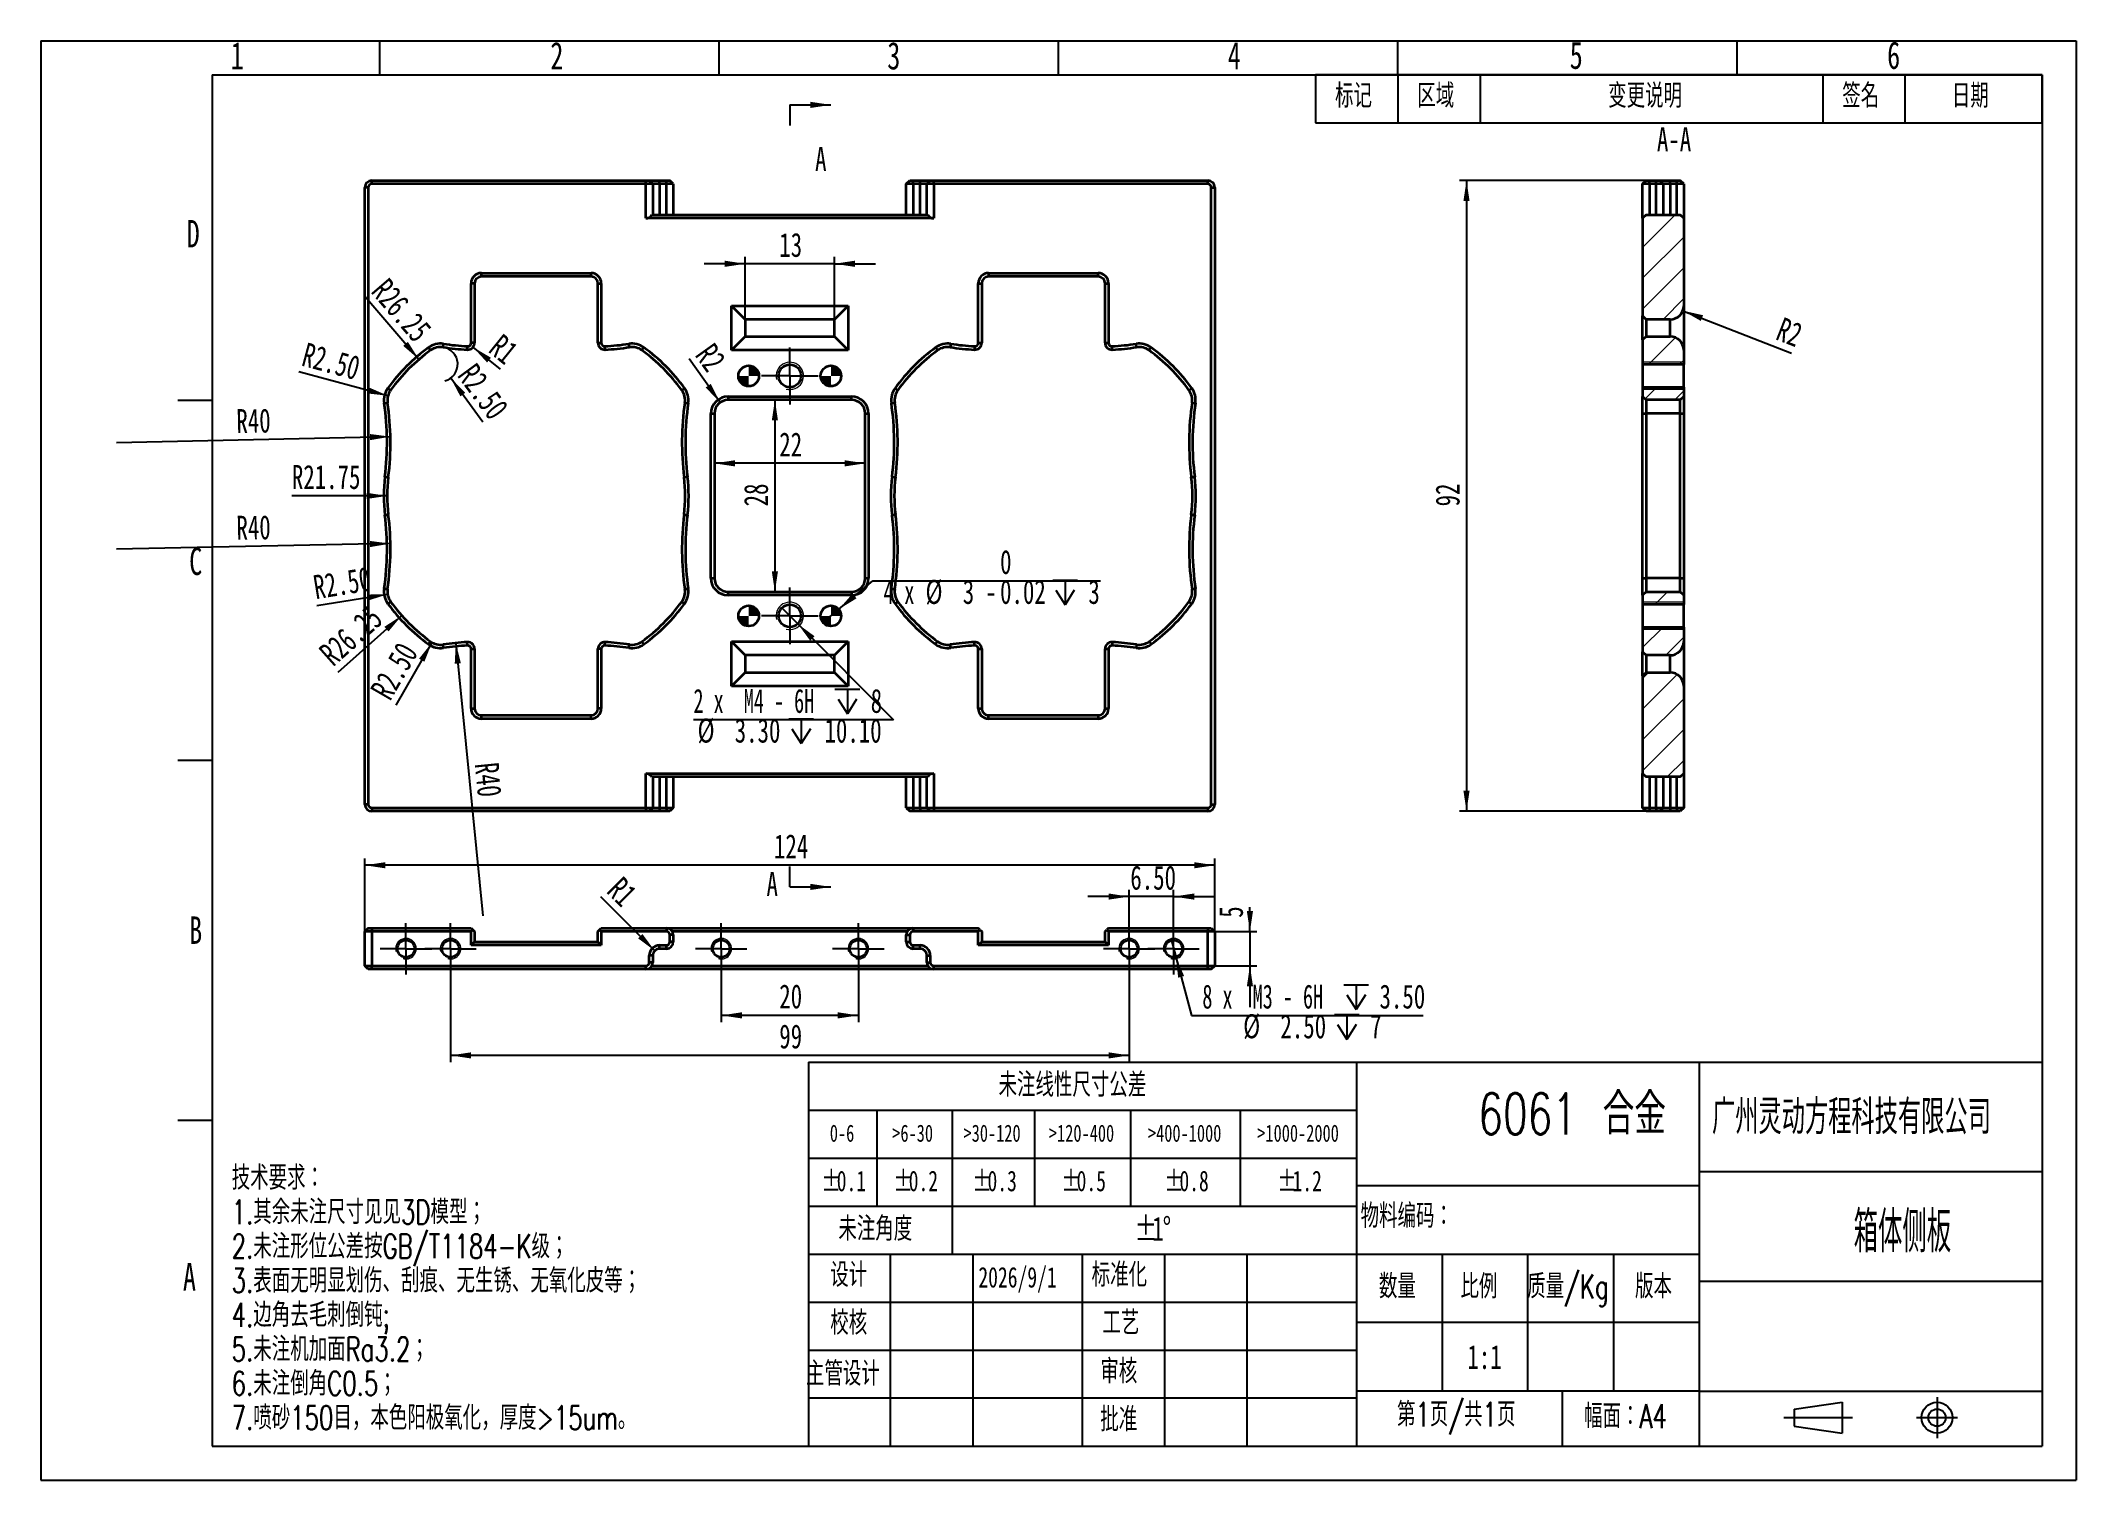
# Model space of a CAD drawing. Header units: millimetres. Extents: x 0 to 297, y 0 to 210.
import ezdxf

# ---------------------------------------------------------------- set-up
doc = ezdxf.new("R2010")
doc.units = ezdxf.units.MM
doc.linetypes.add('CENTERX2', pattern=[20.32, 12.7, -2.54, 2.54, -2.54])
doc.linetypes.add('HIDDEN', pattern=[1.905, 1.27, -0.635])
for name, color, linetype in [('中心线', 6, 'CENTERX2'), ('尺寸线', 5, 'Continuous'), ('细实线', 7, 'Continuous')]:
    doc.layers.add(name, color=color, linetype=linetype)
doc.layers.add('图框', color=7, linetype='Continuous', lineweight=50)
doc.layers.add('粗实线', color=7, linetype='Continuous', lineweight=25)
doc.styles.add('SLDTEXTSTYLE0', font='TXT', dxfattribs={"width": 0.7, "bigfont": 'bigfont'})
doc.styles.add('SLDTEXTSTYLE1', font='TXT', dxfattribs={"width": 0.7})
doc.styles.add('SLDTEXTSTYLE2', font='TXT', dxfattribs={"width": 0.616621, "bigfont": 'bigfont'})
doc.styles.add('SLDTEXTSTYLE3', font='TXT', dxfattribs={"width": 0.538729, "bigfont": 'bigfont'})
doc.styles.add('SLDTEXTSTYLE4', font='TXT', dxfattribs={"width": 0.633333})
doc.styles.add('SLDTEXTSTYLE5', font='TXT', dxfattribs={"width": 0.616667})
doc.dimstyles.new('SLDDIMSTYLE0', dxfattribs={"dimtxt": 3.5, "dimasz": 3, "dimexe": 0, "dimexo": 0.0625, "dimgap": 0.875, "dimtad": 2, "dimrnd": 1e-09, "dimzin": 12, "dimdsep": 46, "dimtxsty": 'SLDTEXTSTYLE1', "dimsah": 1, "dimcen": 0, "dimadec": 0, "dimazin": 3, "dimtfac": 1, "dimtofl": 0, "dimtmove": 0, "dimatfit": 3, "dimfxl": 0, "dimfrac": 2, "dimtolj": 1, "dimtzin": 12, "dimarcsym": 0})
doc.dimstyles.new('SLDDIMSTYLE1', dxfattribs={"dimtxt": 3.5, "dimasz": 3, "dimexe": 0, "dimexo": 0.0625, "dimgap": 0.875, "dimtad": 2, "dimrnd": 1e-09, "dimzin": 4, "dimdsep": 46, "dimtxsty": 'SLDTEXTSTYLE1', "dimsah": 1, "dimcen": 0, "dimadec": 0, "dimazin": 1, "dimtfac": 1, "dimtofl": 0, "dimtmove": 0, "dimatfit": 3, "dimfxl": 0, "dimfrac": 2, "dimtolj": 1, "dimtzin": 12, "dimarcsym": 0})
doc.dimstyles.new('SLDDIMSTYLE2', dxfattribs={"dimtxt": 3.5, "dimasz": 3, "dimexe": 0, "dimexo": 0.0625, "dimgap": 0.875, "dimtad": 0, "dimtih": 1, "dimtoh": 1, "dimdec": 6, "dimrnd": 1e-09, "dimzin": 12, "dimdsep": 46, "dimtxsty": 'SLDTEXTSTYLE1', "dimblk1": 'NONE', "dimsah": 1, "dimcen": 0, "dimadec": 0, "dimazin": 3, "dimtol": 1, "dimtm": 0.02, "dimtfac": 1, "dimtmove": 0, "dimatfit": 3, "dimldrblk": 'NONE', "dimfxl": 0, "dimfrac": 2, "dimtolj": 1, "dimtzin": 0, "dimarcsym": 0})
doc.dimstyles.new('SLDDIMSTYLE3', dxfattribs={"dimtxt": 3.5, "dimasz": 3, "dimexe": 0, "dimexo": 0.0625, "dimgap": 0.875, "dimtad": 0, "dimtih": 1, "dimtoh": 1, "dimdec": 6, "dimrnd": 1e-09, "dimzin": 12, "dimdsep": 46, "dimtxsty": 'SLDTEXTSTYLE1', "dimblk1": 'NONE', "dimsah": 1, "dimcen": 0, "dimadec": 0, "dimazin": 3, "dimtfac": 1, "dimtmove": 0, "dimatfit": 3, "dimldrblk": 'NONE', "dimfxl": 0, "dimfrac": 2, "dimtolj": 1, "dimtzin": 12, "dimarcsym": 0})
doc.dimstyles.new('SLDDIMSTYLE4', dxfattribs={"dimtxt": 3.5, "dimasz": 3, "dimexe": 0, "dimexo": 0.0625, "dimgap": 0.875, "dimtad": 2, "dimrnd": 1e-09, "dimzin": 12, "dimdsep": 46, "dimtxsty": 'SLDTEXTSTYLE1', "dimsah": 1, "dimcen": 0.09, "dimadec": 0, "dimazin": 3, "dimtfac": 1, "dimtofl": 0, "dimtmove": 0, "dimatfit": 3, "dimfxl": 0, "dimfrac": 2, "dimtolj": 1, "dimtzin": 12, "dimarcsym": 0})
doc.dimstyles.new('SLDDIMSTYLE5', dxfattribs={"dimtxt": 3.5, "dimasz": 3, "dimexe": 0, "dimexo": 0.0625, "dimgap": 0.875, "dimtad": 2, "dimrnd": 1e-09, "dimzin": 12, "dimdsep": 46, "dimtxsty": 'SLDTEXTSTYLE1', "dimsah": 1, "dimcen": 0.09, "dimadec": 0, "dimazin": 3, "dimtfac": 1, "dimtmove": 0, "dimatfit": 0, "dimfxl": 0, "dimfrac": 2, "dimtolj": 1, "dimtzin": 12, "dimarcsym": 0})
doc.dimstyles.new('SLDDIMSTYLE6', dxfattribs={"dimtxt": 3.5, "dimasz": 3, "dimexe": 0, "dimexo": 0.0625, "dimgap": 0.875, "dimtad": 2, "dimrnd": 1e-09, "dimzin": 4, "dimdsep": 46, "dimtxsty": 'SLDTEXTSTYLE1', "dimsah": 1, "dimcen": 0.09, "dimadec": 0, "dimazin": 1, "dimtfac": 1, "dimtmove": 0, "dimatfit": 0, "dimfxl": 0, "dimfrac": 2, "dimtolj": 1, "dimtzin": 12, "dimarcsym": 0})

msp = doc.modelspace()

# ---------------------------------------------------------------- texts
at = {"layer": '图框'}
for s, insert, char_height, attachment_point, style in [('1', (27.7205428, 209.8118264), 4, 1, 'SLDTEXTSTYLE1'), ('2', (74.3597014, 209.8118264), 4, 1, 'SLDTEXTSTYLE1'), ('3', (123.5175808, 209.8118264), 4, 1, 'SLDTEXTSTYLE1'), ('4', (173.1918527, 209.8118264), 4, 1, 'SLDTEXTSTYLE1'), ('5', (223.0885135, 209.8869199), 4, 1, 'SLDTEXTSTYLE1'), ('6', (269.4005369, 209.8869199), 4, 1, 'SLDTEXTSTYLE1'), ('D', (21.2937193, 183.8510198), 4, 1, 'SLDTEXTSTYLE1'), ('C', (21.6612123, 136.0618264), 4, 1, 'SLDTEXTSTYLE1'), ('B', (21.6612123, 82.2545404), 4, 1, 'SLDTEXTSTYLE1'), ('6061 合金', (223.4446778, 56.4554103), 6, 2, 'SLDTEXTSTYLE0'), ('广州灵动方程科技有限公司', (243.8452362, 55.4968985), 5, 1, 'SLDTEXTSTYLE2'), ('技术要求：', (27.8643712, 45.8840829), 3.5, 1, 'SLDTEXTSTYLE0'), ('1.其余未注尺寸见见3D模型；', (27.8643712, 40.884083), 3.5, 1, 'SLDTEXTSTYLE0'), ('物料编码：', (192.5793345, 40.3195042), 3.5, 1, 'SLDTEXTSTYLE0'), ('箱体侧板', (271.6262896, 39.2437219), 6, 2, 'SLDTEXTSTYLE3'), ('2.未注形位公差按GB/T1184-K级；', (27.8643712, 35.8840831), 3.5, 1, 'SLDTEXTSTYLE0'), ('A', (20.7490995, 31.6775527), 4, 1, 'SLDTEXTSTYLE1'), ('3.表面无明显划伤、刮痕、无生锈、无氧化皮等；', (27.8643712, 30.8840832), 3.5, 1, 'SLDTEXTSTYLE0'), ('设计', (115.1949698, 31.7208861), 3.5, 1, 'SLDTEXTSTYLE0'), ('2026/9/1', (136.8092551, 31.1194075), 3, 1, 'SLDTEXTSTYLE1'), ('标准化', (153.3356757, 31.720886), 3.5, 1, 'SLDTEXTSTYLE0'), ('数量', (195.2585289, 30.0414096), 3.5, 1, 'SLDTEXTSTYLE0'), ('比例', (207.152454, 30.0414096), 3.5, 1, 'SLDTEXTSTYLE0'), ('质量/Kg', (216.8820442, 30.0414095), 3.5, 1, 'SLDTEXTSTYLE0'), ('版本', (232.6177463, 30.0414096), 3.5, 1, 'SLDTEXTSTYLE0'), ('4.边角去毛刺倒钝;', (27.8643712, 25.8840833), 3.5, 1, 'SLDTEXTSTYLE0'), ('校核', (115.1949698, 24.7385796), 3.5, 1, 'SLDTEXTSTYLE0'), ('工艺', (154.9106756, 24.7385796), 3.5, 1, 'SLDTEXTSTYLE0'), ('5.未注机加面Ra3.2；', (27.8643712, 20.8840835), 3.5, 1, 'SLDTEXTSTYLE0'), ('审核', (154.6002507, 17.6531182), 3.5, 1, 'SLDTEXTSTYLE0'), ('1:1', (208.1559731, 19.7390396), 3.5, 1, 'SLDTEXTSTYLE1'), ('6.未注倒角C0.5；', (27.8643712, 15.8840836), 3.5, 1, 'SLDTEXTSTYLE0'), ('主管设计', (111.6496572, 17.3105139), 3.5, 1, 'SLDTEXTSTYLE0'), ('第1页/共1页', (197.8882411, 11.3598808), 3.5, 1, 'SLDTEXTSTYLE0'), ('7.喷砂150目，本色阳极氧化，厚度>15um。', (27.8643712, 10.8840837), 3.5, 1, 'SLDTEXTSTYLE0'), ('批准', (154.6002507, 10.6498997), 3.5, 1, 'SLDTEXTSTYLE0'), ('幅面：A4', (225.1925109, 11.1164645), 3.5, 1, 'SLDTEXTSTYLE0')]:
    msp.add_mtext(s, dxfattribs=dict(at, insert=insert, char_height=char_height, attachment_point=attachment_point, style=style))
at = {"layer": '细实线', "char_height": 3.5, "style": 'SLDTEXTSTYLE1'}
for s, insert, attachment_point in [('A-A', (238.3151417, 197.3856889), 2), ('A', (112.9856727, 194.4944814), 1), ('A', (105.8970447, 88.7252867), 1)]:
    msp.add_mtext(s, dxfattribs=dict(at, insert=insert, attachment_point=attachment_point))

# ---------------------------------------------------------------- blocks, each defined once
blk = doc.blocks.new('SW_TABLEANNOTATION_0')
at = {"layer": '细实线', "color": 0}
for p, q in [((0, 0), (0, -7)), ((0, 0), (12, 0)), ((0, 0), (0, -7)), ((106, 0), (0, 0)), ((12, 0), (12, -7)), ((12, 0), (24, 0)), ((24, 0), (24, -7)), ((24, 0), (74, 0)), ((74, 0), (74, -7)), ((74, 0), (86, 0)), ((86, 0), (86, -7)), ((86, 0), (106, 0)), ((106, 0), (106, -7)), ((106, -7), (106, 0)), ((0, -7), (12, -7)), ((0, -7), (106, -7)), ((12, -7), (24, -7)), ((24, -7), (74, -7)), ((74, -7), (86, -7)), ((86, -7), (106, -7))]:
    blk.add_line(p, q, dxfattribs=at)
at = {"layer": '细实线', "color": 0, "char_height": 3.5, "attachment_point": 1, "style": 'SLDTEXTSTYLE0'}
for s, insert in [('标记', (2.85, -1.28)), ('区域', (14.85, -1.28)), ('变更说明', (42.7, -1.28)), ('签名', (76.85, -1.28)), ('日期', (92.85, -1.28))]:
    blk.add_mtext(s, dxfattribs=dict(at, insert=insert))
blk = doc.blocks.new('SW_TABLEANNOTATION_1')
at = {"layer": '细实线', "color": 0}
for p, q in [((0, 0), (0, -7)), ((0, 0), (5, 0)), ((5, 0), (10, 0)), ((10, 0), (21, 0)), ((21, 0), (33, 0)), ((33, 0), (47, 0)), ((47, 0), (63, 0)), ((63, 0), (80, 0)), ((80, 0), (80, -7)), ((0, -7), (0, -14)), ((0, -7), (5, -7)), ((5, -7), (10, -7)), ((10, -7), (10, -14)), ((10, -7), (21, -7)), ((21, -7), (21, -14)), ((21, -7), (33, -7)), ((33, -7), (33, -14)), ((33, -7), (47, -7)), ((47, -7), (47, -14)), ((47, -7), (63, -7)), ((63, -7), (63, -14)), ((63, -7), (80, -7)), ((80, -7), (80, -14)), ((0, -14), (0, -21)), ((0, -14), (5, -14)), ((5, -14), (10, -14)), ((10, -14), (10, -21)), ((10, -14), (21, -14)), ((21, -14), (21, -21)), ((21, -14), (33, -14)), ((33, -14), (33, -21)), ((33, -14), (47, -14)), ((47, -14), (47, -21)), ((47, -14), (63, -14)), ((63, -14), (63, -21)), ((63, -14), (80, -14)), ((80, -14), (80, -21)), ((0, -21), (0, -28)), ((0, -21), (5, -21)), ((5, -21), (10, -21)), ((10, -21), (21, -21)), ((21, -21), (21, -28)), ((21, -21), (21, -28)), ((21, -21), (33, -21)), ((33, -21), (47, -21)), ((47, -21), (63, -21)), ((63, -21), (80, -21)), ((80, -21), (80, -28)), ((0, -28), (5, -28)), ((5, -28), (10, -28)), ((10, -28), (21, -28)), ((21, -28), (33, -28)), ((33, -28), (47, -28)), ((47, -28), (63, -28)), ((63, -28), (80, -28))]:
    blk.add_line(p, q, dxfattribs=at)
at = {"layer": '细实线', "color": 0, "attachment_point": 1}
for s, insert, char_height, style in [('未注线性尺寸公差', (27.75, -1.56), 3.5, 'SLDTEXTSTYLE0'), ('0-6', (3.13, -9.12), 2.5, 'SLDTEXTSTYLE1'), ('>6-30', (12.24, -9.12), 2.5, 'SLDTEXTSTYLE1'), ('>30-120', (22.64, -9.12), 2.5, 'SLDTEXTSTYLE1'), ('>120-400', (35.1, -9.12), 2.5, 'SLDTEXTSTYLE1'), ('>400-1000', (49.55, -9.12), 2.5, 'SLDTEXTSTYLE1'), ('>1000-2000', (65.5, -9.12), 2.5, 'SLDTEXTSTYLE1'), ('%%p', (1.91, -15.84), 3, 'SLDTEXTSTYLE1'), ('0.1', (4.14, -15.84), 3, 'SLDTEXTSTYLE1'), ('%%p', (12.41, -15.84), 3, 'SLDTEXTSTYLE1'), ('0.2', (14.64, -15.84), 3, 'SLDTEXTSTYLE1'), ('%%p', (23.91, -15.84), 3, 'SLDTEXTSTYLE1'), ('0.3', (26.14, -15.84), 3, 'SLDTEXTSTYLE1'), ('%%p', (36.91, -15.84), 3, 'SLDTEXTSTYLE1'), ('0.5', (39.14, -15.84), 3, 'SLDTEXTSTYLE1'), ('%%p', (51.92, -15.84), 3, 'SLDTEXTSTYLE1'), ('0.8', (54.14, -15.84), 3, 'SLDTEXTSTYLE1'), ('%%p', (68.41, -15.84), 3, 'SLDTEXTSTYLE1'), ('1.2', (70.64, -15.84), 3, 'SLDTEXTSTYLE1'), ('未注角度', (4.38, -22.56), 3.5, 'SLDTEXTSTYLE0'), ('%%p', (47.57, -22.56), 3.5, 'SLDTEXTSTYLE1'), ('1', (50.17, -22.56), 3.5, 'SLDTEXTSTYLE1'), ('%%d', (51.7, -22.56), 3.5, 'SLDTEXTSTYLE1')]:
    blk.add_mtext(s, dxfattribs=dict(at, insert=insert, char_height=char_height, style=style))
blk = doc.blocks.new('_D')
at = {"layer": '尺寸线'}
blk.add_line((63.07, 165.3), (67.02, 162.11), dxfattribs=at)
blk.add_solid([(63.07, 165.3), (65.13, 163.06), (65.69, 163.76)], dxfattribs=at)
at = {"layer": '尺寸线', "insert": (67.35, 167.41), "char_height": 3.5, "attachment_point": 1, "rotation": 321.0971, "style": 'SLDTEXTSTYLE1'}
blk.add_mtext('R1', dxfattribs=at)
blk = doc.blocks.new('_D_1')
at = {"layer": '尺寸线'}
blk.add_line((59.82, 160.8), (64.5, 154.42), dxfattribs=at)
blk.add_arc((58.34, 162.81), 2.5, 284.4849, 81.6166, dxfattribs=at)
blk.add_solid([(59.82, 160.8), (61.23, 158.11), (61.95, 158.65)], dxfattribs=at)
at = {"layer": '尺寸线', "insert": (63.51, 163.22), "char_height": 3.5, "attachment_point": 1, "rotation": 306.2863, "style": 'SLDTEXTSTYLE1'}
blk.add_mtext('R2.50', dxfattribs=at)
blk = doc.blocks.new('_D_2')
at = {"layer": '尺寸线'}
blk.add_line((55.19, 163.51), (47.3, 172.68), dxfattribs=at)
blk.add_solid([(55.19, 163.51), (53.57, 166.07), (52.89, 165.49)], dxfattribs=at)
at = {"layer": '尺寸线', "insert": (50.72, 175.62), "char_height": 3.5, "attachment_point": 1, "rotation": 310.6804, "style": 'SLDTEXTSTYLE1'}
blk.add_mtext('R26.25', dxfattribs=at)
blk = doc.blocks.new('_D_3')
at = {"layer": '尺寸线'}
blk.add_line((50.67, 158.21), (37.65, 161.69), dxfattribs=at)
blk.add_solid([(50.67, 158.21), (47.89, 159.42), (47.65, 158.55)], dxfattribs=at)
at = {"layer": '尺寸线', "insert": (38.81, 166.02), "char_height": 3.5, "attachment_point": 1, "rotation": 345, "style": 'SLDTEXTSTYLE1'}
blk.add_mtext('R2.50', dxfattribs=at)
blk = doc.blocks.new('_D_4')
at = {"layer": '尺寸线'}
blk.add_line((51.03, 152.24), (11.04, 151.36), dxfattribs=at)
blk.add_solid([(51.03, 152.24), (48.02, 152.63), (48.04, 151.73)], dxfattribs=at)
at = {"layer": '尺寸线', "insert": (28.51, 156.25), "char_height": 3.5, "attachment_point": 1, "rotation": 1.2595, "style": 'SLDTEXTSTYLE1'}
blk.add_mtext('R40', dxfattribs=at)
blk = doc.blocks.new('_D_5')
at = {"layer": '尺寸线'}
blk.add_line((50.55, 143.6), (36.65, 143.6), dxfattribs=at)
blk.add_solid([(50.55, 143.6), (47.55, 144.05), (47.55, 143.15)], dxfattribs=at)
at = {"layer": '尺寸线', "insert": (36.65, 148.11), "char_height": 3.5, "attachment_point": 1, "style": 'SLDTEXTSTYLE1'}
blk.add_mtext('R21.75', dxfattribs=at)
blk = doc.blocks.new('_D_6')
at = {"layer": '尺寸线'}
blk.add_line((51.03, 136.64), (11.04, 135.84), dxfattribs=at)
blk.add_solid([(51.03, 136.64), (48.02, 137.03), (48.04, 136.13)], dxfattribs=at)
at = {"layer": '尺寸线', "insert": (28.52, 140.69), "char_height": 3.5, "attachment_point": 1, "rotation": 1.1557, "style": 'SLDTEXTSTYLE1'}
blk.add_mtext('R40', dxfattribs=at)
blk = doc.blocks.new('_D_7')
at = {"layer": '尺寸线'}
blk.add_line((50.61, 129.24), (40.28, 127.57), dxfattribs=at)
blk.add_solid([(50.61, 129.24), (47.58, 129.21), (47.72, 128.32)], dxfattribs=at)
at = {"layer": '尺寸线', "insert": (39.57, 131.97), "char_height": 3.5, "attachment_point": 1, "rotation": 9.1726, "style": 'SLDTEXTSTYLE1'}
blk.add_mtext('R2.50', dxfattribs=at)
blk = doc.blocks.new('_D_8')
at = {"layer": '尺寸线'}
blk.add_line((52.68, 126.15), (43.33, 117.84), dxfattribs=at)
blk.add_solid([(52.68, 126.15), (50.14, 124.5), (50.74, 123.82)], dxfattribs=at)
at = {"layer": '尺寸线', "insert": (40.34, 121.21), "char_height": 3.5, "attachment_point": 1, "rotation": 41.6475, "style": 'SLDTEXTSTYLE1'}
blk.add_mtext('R26.25', dxfattribs=at)
blk = doc.blocks.new('_D_9')
at = {"layer": '尺寸线'}
blk.add_line((57.09, 122.22), (51.81, 113.08), dxfattribs=at)
blk.add_solid([(57.09, 122.22), (55.2, 119.85), (55.98, 119.4)], dxfattribs=at)
at = {"layer": '尺寸线', "insert": (47.95, 115.31), "char_height": 3.5, "attachment_point": 1, "rotation": 60, "style": 'SLDTEXTSTYLE1'}
blk.add_mtext('R2.50', dxfattribs=at)
blk = doc.blocks.new('_D_10')
at = {"layer": '尺寸线'}
blk.add_line((60.56, 122.14), (64.53, 82.34), dxfattribs=at)
blk.add_solid([(60.56, 122.14), (60.41, 119.11), (61.3, 119.2)], dxfattribs=at)
at = {"layer": '尺寸线', "insert": (66.8, 104.86), "char_height": 3.5, "attachment_point": 1, "rotation": 275.7062, "style": 'SLDTEXTSTYLE1'}
blk.add_mtext('R40', dxfattribs=at)
blk = doc.blocks.new('SW_SYMBOL_HOLE_DEPTH')
at = {"layer": '尺寸线', "color": 0}
for p, q in [((0, 875), (800, 875)), ((400, 875), (400, 75)), ((100, 555), (400, 75)), ((700, 555), (400, 75))]:
    blk.add_line(p, q, dxfattribs=at)
blk = doc.blocks.new('_D_11')
at = {"layer": '尺寸线'}
for p, q in [((116.44, 127.06), (121.39, 131.22)), ((121.39, 131.22), (154.61, 131.22)), ((114.15, 125.13), (116.44, 127.06))]:
    blk.add_line(p, q, dxfattribs=at)
blk.add_solid([(116.44, 127.06), (119.03, 128.65), (118.45, 129.34)], dxfattribs=at)
at = {"layer": '尺寸线', "xscale": 0.004511737089201878, "yscale": 0.004511737089201878, "zscale": 0.004511737089201878}
blk.add_blockref('SW_SYMBOL_HOLE_DEPTH', (147.65, 127.35), dxfattribs=at)
at = {"layer": '尺寸线', "char_height": 3.5, "attachment_point": 1}
for s, insert, style in [('0', (139.98, 135.71), 'SLDTEXTSTYLE1'), ('4 x', (122.97, 131.34), 'SLDTEXTSTYLE4'), ('%%c', (129.1, 131.35), 'SLDTEXTSTYLE1'), ('3', (134.53, 131.34), 'SLDTEXTSTYLE1'), ('0.02', (139.98, 131.35), 'SLDTEXTSTYLE1'), ('3', (152.86, 131.34), 'SLDTEXTSTYLE1'), ('-', (137.82, 131.35), 'SLDTEXTSTYLE1')]:
    blk.add_mtext(s, dxfattribs=dict(at, insert=insert, style=style))
blk = doc.blocks.new('_None')
blk = doc.blocks.new('_D_12')
at = {"layer": '尺寸线'}
for p, q in [((108.13, 127.27), (110.46, 124.93)), ((110.46, 124.93), (124.44, 110.94)), ((124.44, 110.94), (95.24, 110.94))]:
    blk.add_line(p, q, dxfattribs=at)
blk.add_solid([(110.46, 124.93), (112.26, 122.49), (112.9, 123.13)], dxfattribs=at)
at = {"layer": '尺寸线', "xscale": 0.004511737089201878, "yscale": 0.004511737089201878, "zscale": 0.004511737089201878}
for p in [(115.89, 111.46), (109.15, 107.12)]:
    blk.add_blockref('SW_SYMBOL_HOLE_DEPTH', p, dxfattribs=at)
at = {"layer": '尺寸线', "char_height": 3.5, "attachment_point": 1}
for s, insert, style in [('2 x  M4 - 6H', (95.24, 115.45), 'SLDTEXTSTYLE5'), ('8', (121.1, 115.45), 'SLDTEXTSTYLE1'), ('%%c', (95.84, 111.12), 'SLDTEXTSTYLE1'), ('3.30', (101.26, 111.11), 'SLDTEXTSTYLE1'), ('10.10', (114.36, 111.11), 'SLDTEXTSTYLE1')]:
    blk.add_mtext(s, dxfattribs=dict(at, insert=insert, style=style))
blk = doc.blocks.new('_D_13')
at = {"layer": '尺寸线'}
blk.add_line((99.13, 157.23), (94.6, 163.58), dxfattribs=at)
blk.add_solid([(99.13, 157.23), (97.76, 159.93), (97.02, 159.41)], dxfattribs=at)
at = {"layer": '尺寸线', "insert": (98.21, 166.16), "char_height": 3.5, "attachment_point": 1, "rotation": 305.5311, "style": 'SLDTEXTSTYLE1'}
blk.add_mtext('R2', dxfattribs=at)
blk = doc.blocks.new('_D_14')
at = {"layer": '尺寸线'}
blk.add_line((107.12, 157.6), (107.12, 129.6), dxfattribs=at)
for points in [[(107.12, 157.6), (106.67, 154.6), (107.57, 154.6)], [(107.12, 129.6), (107.57, 132.6), (106.67, 132.6)]]:
    blk.add_solid(points, dxfattribs=at)
at = {"layer": '尺寸线', "insert": (102.61, 142.07), "char_height": 3.5, "attachment_point": 1, "rotation": 90, "style": 'SLDTEXTSTYLE1'}
blk.add_mtext('28', dxfattribs=at)
blk = doc.blocks.new('_D_15')
at = {"layer": '尺寸线'}
blk.add_line((120.3, 148.35), (98.3, 148.35), dxfattribs=at)
for points in [[(98.3, 148.35), (101.3, 147.9), (101.3, 148.8)], [(120.3, 148.35), (117.3, 148.8), (117.3, 147.9)]]:
    blk.add_solid(points, dxfattribs=at)
at = {"layer": '尺寸线', "insert": (107.76, 152.86), "char_height": 3.5, "attachment_point": 1, "style": 'SLDTEXTSTYLE1'}
blk.add_mtext('22', dxfattribs=at)
blk = doc.blocks.new('_D_16')
at = {"layer": '尺寸线'}
for p, q in [((102.8, 169.35), (102.8, 178.46)), ((115.8, 169.35), (115.8, 178.46)), ((102.8, 177.46), (96.8, 177.46)), ((115.8, 177.46), (102.8, 177.46)), ((115.8, 177.46), (121.8, 177.46))]:
    blk.add_line(p, q, dxfattribs=at)
for points in [[(102.8, 177.46), (99.8, 177.91), (99.8, 177.01)], [(115.8, 177.46), (118.8, 177.01), (118.8, 177.91)]]:
    blk.add_solid(points, dxfattribs=at)
at = {"layer": '尺寸线', "insert": (107.76, 181.97), "char_height": 3.5, "attachment_point": 1, "style": 'SLDTEXTSTYLE1'}
blk.add_mtext('13', dxfattribs=at)
blk = doc.blocks.new('SW_CENTERMARKSYMBOL_0')
at = {"layer": '中心线', "color": 0}
for p, q in [((0, 2.5), (0, 4.15)), ((-2.5, 0), (-4.15, 0)), ((0, 0), (-2.5, 0)), ((0, 0), (0, 2.5)), ((0, 0), (0, -2.5)), ((0, 0), (2.5, 0)), ((2.5, 0), (4.15, 0)), ((0, -2.5), (0, -4.15))]:
    blk.add_line(p, q, dxfattribs=at)
blk = doc.blocks.new('SW_CENTERMARKSYMBOL_1')
at = {"layer": '中心线', "color": 0}
for p, q in [((0, 2.5), (0, 4.15)), ((-2.5, 0), (-4.15, 0)), ((0, 0), (-2.5, 0)), ((0, 0), (0, 2.5)), ((0, 0), (0, -2.5)), ((0, 0), (2.5, 0)), ((2.5, 0), (4.15, 0)), ((0, -2.5), (0, -4.15))]:
    blk.add_line(p, q, dxfattribs=at)
blk = doc.blocks.new('SW_DOWELSYMBOL_0')
at = {"linetype": 'Continuous', "lineweight": 0}
h = blk.add_hatch(color=0, dxfattribs=at)
edge = h.paths.add_edge_path(flags=0)
edge.add_arc((0, 0), 1.5, 180, 270)
edge.add_line((0, -1.5), (0, 0))
edge.add_line((0, 0), (-1.5, 0))
h = blk.add_hatch(color=0, dxfattribs=at)
edge = h.paths.add_edge_path(flags=0)
edge.add_arc((0, 0), 1.5, 0, 90)
edge.add_line((0, 1.5), (0, 0))
edge.add_line((0, 0), (1.5, 0))
at = {"color": 0, "linetype": 'Continuous', "lineweight": 0}
blk.add_circle((0, 0), 1.5, dxfattribs=at)
blk = doc.blocks.new('SW_DOWELSYMBOL_1')
at = {"linetype": 'Continuous', "lineweight": 0}
h = blk.add_hatch(color=0, dxfattribs=at)
edge = h.paths.add_edge_path(flags=0)
edge.add_arc((0, 0), 1.5, 180, 270)
edge.add_line((0, -1.5), (0, 0))
edge.add_line((0, 0), (-1.5, 0))
h = blk.add_hatch(color=0, dxfattribs=at)
edge = h.paths.add_edge_path(flags=0)
edge.add_arc((0, 0), 1.5, 0, 90)
edge.add_line((0, 1.5), (0, 0))
edge.add_line((0, 0), (1.5, 0))
at = {"color": 0, "linetype": 'Continuous', "lineweight": 0}
blk.add_circle((0, 0), 1.5, dxfattribs=at)
blk = doc.blocks.new('SW_DOWELSYMBOL_2')
at = {"linetype": 'Continuous', "lineweight": 0}
h = blk.add_hatch(color=0, dxfattribs=at)
edge = h.paths.add_edge_path(flags=0)
edge.add_arc((0, 0), 1.5, 180, 270)
edge.add_line((0, -1.5), (0, 0))
edge.add_line((0, 0), (-1.5, 0))
h = blk.add_hatch(color=0, dxfattribs=at)
edge = h.paths.add_edge_path(flags=0)
edge.add_arc((0, 0), 1.5, 0, 90)
edge.add_line((0, 1.5), (0, 0))
edge.add_line((0, 0), (1.5, 0))
at = {"color": 0, "linetype": 'Continuous', "lineweight": 0}
blk.add_circle((0, 0), 1.5, dxfattribs=at)
blk = doc.blocks.new('SW_DOWELSYMBOL_3')
at = {"linetype": 'Continuous', "lineweight": 0}
h = blk.add_hatch(color=0, dxfattribs=at)
edge = h.paths.add_edge_path(flags=0)
edge.add_arc((0, 0), 1.5, 180, 270)
edge.add_line((0, -1.5), (0, 0))
edge.add_line((0, 0), (-1.5, 0))
h = blk.add_hatch(color=0, dxfattribs=at)
edge = h.paths.add_edge_path(flags=0)
edge.add_arc((0, 0), 1.5, 0, 90)
edge.add_line((0, 1.5), (0, 0))
edge.add_line((0, 0), (1.5, 0))
at = {"color": 0, "linetype": 'Continuous', "lineweight": 0}
blk.add_circle((0, 0), 1.5, dxfattribs=at)
blk = doc.blocks.new('_D_17')
at = {"layer": '尺寸线'}
for p, q in [((47.3, 80.04), (47.3, 90.72)), ((171.3, 89.72), (47.3, 89.72)), ((171.3, 80.04), (171.3, 90.72))]:
    blk.add_line(p, q, dxfattribs=at)
for points in [[(47.3, 89.72), (50.3, 89.27), (50.3, 90.17)], [(171.3, 89.72), (168.3, 90.17), (168.3, 89.27)]]:
    blk.add_solid(points, dxfattribs=at)
at = {"layer": '尺寸线', "insert": (106.99, 94.23), "char_height": 3.5, "attachment_point": 1, "style": 'SLDTEXTSTYLE1'}
blk.add_mtext('124', dxfattribs=at)
blk = doc.blocks.new('_D_18')
at = {"layer": '尺寸线'}
for p, q in [((176.43, 80.04), (176.43, 83.6)), ((171.3, 80.04), (177.43, 80.04)), ((176.43, 80.04), (176.43, 75.04)), ((171.3, 75.04), (177.43, 75.04)), ((176.43, 75.04), (176.43, 69.04))]:
    blk.add_line(p, q, dxfattribs=at)
for points in [[(176.43, 80.04), (176.88, 83.04), (175.98, 83.04)], [(176.43, 75.04), (175.98, 72.04), (176.88, 72.04)]]:
    blk.add_solid(points, dxfattribs=at)
at = {"layer": '尺寸线', "insert": (171.91, 82.06), "char_height": 3.5, "attachment_point": 1, "rotation": 90, "style": 'SLDTEXTSTYLE1'}
blk.add_mtext('5', dxfattribs=at)
blk = doc.blocks.new('_D_19')
at = {"layer": '尺寸线'}
for p, q in [((164.97, 78.75), (165.62, 76.34)), ((165.62, 76.34), (167.9, 67.81)), ((167.9, 67.81), (201.7, 67.81))]:
    blk.add_line(p, q, dxfattribs=at)
blk.add_solid([(165.62, 76.34), (165.96, 73.32), (166.83, 73.56)], dxfattribs=at)
at = {"layer": '尺寸线', "xscale": 0.004511737089201878, "yscale": 0.004511737089201878, "zscale": 0.004511737089201878}
for p in [(190.13, 68.33), (188.77, 63.98)]:
    blk.add_blockref('SW_SYMBOL_HOLE_DEPTH', p, dxfattribs=at)
at = {"layer": '尺寸线', "char_height": 3.5, "attachment_point": 1}
for s, insert, style in [('8 x  M3 - 6H', (169.49, 72.32), 'SLDTEXTSTYLE5'), ('3.50', (195.34, 72.32), 'SLDTEXTSTYLE1'), ('%%c', (175.45, 67.99), 'SLDTEXTSTYLE1'), ('2.50', (180.88, 67.97), 'SLDTEXTSTYLE1'), ('7', (193.98, 67.97), 'SLDTEXTSTYLE1')]:
    blk.add_mtext(s, dxfattribs=dict(at, insert=insert, style=style))
blk = doc.blocks.new('_D_20')
at = {"layer": '尺寸线'}
blk.add_line((89.59, 77.25), (81.73, 85.11), dxfattribs=at)
blk.add_solid([(89.59, 77.25), (87.79, 79.69), (87.15, 79.06)], dxfattribs=at)
at = {"layer": '尺寸线', "insert": (84.89, 88.27), "char_height": 3.5, "attachment_point": 1, "rotation": 315, "style": 'SLDTEXTSTYLE1'}
blk.add_mtext('R1', dxfattribs=at)
blk = doc.blocks.new('_D_21')
at = {"layer": '尺寸线'}
for p, q in [((99.3, 73.79), (99.3, 66.82)), ((119.3, 73.79), (119.3, 66.82)), ((119.3, 67.82), (99.3, 67.82))]:
    blk.add_line(p, q, dxfattribs=at)
for points in [[(99.3, 67.82), (102.3, 67.37), (102.3, 68.27)], [(119.3, 67.82), (116.3, 68.27), (116.3, 67.37)]]:
    blk.add_solid(points, dxfattribs=at)
at = {"layer": '尺寸线', "insert": (107.76, 72.34), "char_height": 3.5, "attachment_point": 1, "style": 'SLDTEXTSTYLE1'}
blk.add_mtext('20', dxfattribs=at)
blk = doc.blocks.new('_D_22')
at = {"layer": '尺寸线'}
for p, q in [((59.8, 73.79), (59.8, 60.98)), ((158.8, 73.79), (158.8, 60.98)), ((158.8, 61.98), (59.8, 61.98))]:
    blk.add_line(p, q, dxfattribs=at)
for points in [[(59.8, 61.98), (62.8, 61.53), (62.8, 62.43)], [(158.8, 61.98), (155.8, 62.43), (155.8, 61.53)]]:
    blk.add_solid(points, dxfattribs=at)
at = {"layer": '尺寸线', "insert": (107.76, 66.5), "char_height": 3.5, "attachment_point": 1, "style": 'SLDTEXTSTYLE1'}
blk.add_mtext('99', dxfattribs=at)
blk = doc.blocks.new('_D_23')
at = {"layer": '尺寸线'}
for p, q in [((158.8, 81.29), (158.8, 86.15)), ((165.3, 81.29), (165.3, 86.15)), ((158.8, 85.15), (152.8, 85.15)), ((165.3, 85.15), (158.8, 85.15)), ((165.3, 85.15), (171.3, 85.15))]:
    blk.add_line(p, q, dxfattribs=at)
for points in [[(158.8, 85.15), (155.8, 85.6), (155.8, 84.7)], [(165.3, 85.15), (168.3, 84.7), (168.3, 85.6)]]:
    blk.add_solid(points, dxfattribs=at)
at = {"layer": '尺寸线', "insert": (158.98, 89.66), "char_height": 3.5, "attachment_point": 1, "style": 'SLDTEXTSTYLE1'}
blk.add_mtext('6.50', dxfattribs=at)
blk = doc.blocks.new('SW_CENTERMARKSYMBOL_2')
at = {"layer": '中心线', "color": 0}
for p, q in [((0, 2.5), (0, 3.75)), ((-2.5, 0), (-3.75, 0)), ((0, 0), (-2.5, 0)), ((0, 0), (0, 2.5)), ((0, 0), (0, -2.5)), ((0, 0), (2.5, 0)), ((2.5, 0), (3.75, 0)), ((0, -2.5), (0, -3.75))]:
    blk.add_line(p, q, dxfattribs=at)
blk = doc.blocks.new('SW_CENTERMARKSYMBOL_3')
at = {"layer": '中心线', "color": 0}
for p, q in [((0, 2.5), (0, 3.75)), ((-2.5, 0), (-3.75, 0)), ((0, 0), (-2.5, 0)), ((0, 0), (0, 2.5)), ((0, 0), (0, -2.5)), ((0, 0), (2.5, 0)), ((2.5, 0), (3.75, 0)), ((0, -2.5), (0, -3.75))]:
    blk.add_line(p, q, dxfattribs=at)
blk = doc.blocks.new('SW_CENTERMARKSYMBOL_4')
at = {"layer": '中心线', "color": 0}
for p, q in [((0, 2.5), (0, 3.75)), ((-2.5, 0), (-3.75, 0)), ((0, 0), (-2.5, 0)), ((0, 0), (0, 2.5)), ((0, 0), (0, -2.5)), ((0, 0), (2.5, 0)), ((2.5, 0), (3.75, 0)), ((0, -2.5), (0, -3.75))]:
    blk.add_line(p, q, dxfattribs=at)
blk = doc.blocks.new('SW_CENTERMARKSYMBOL_5')
at = {"layer": '中心线', "color": 0}
for p, q in [((0, 2.5), (0, 3.75)), ((-2.5, 0), (-3.75, 0)), ((0, 0), (-2.5, 0)), ((0, 0), (0, 2.5)), ((0, 0), (0, -2.5)), ((0, 0), (2.5, 0)), ((2.5, 0), (3.75, 0)), ((0, -2.5), (0, -3.75))]:
    blk.add_line(p, q, dxfattribs=at)
blk = doc.blocks.new('SW_CENTERMARKSYMBOL_6')
at = {"layer": '中心线', "color": 0}
for p, q in [((0, 2.5), (0, 3.75)), ((-2.5, 0), (-3.75, 0)), ((0, 0), (-2.5, 0)), ((0, 0), (0, 2.5)), ((0, 0), (0, -2.5)), ((0, 0), (2.5, 0)), ((2.5, 0), (3.75, 0)), ((0, -2.5), (0, -3.75))]:
    blk.add_line(p, q, dxfattribs=at)
blk = doc.blocks.new('SW_CENTERMARKSYMBOL_7')
at = {"layer": '中心线', "color": 0}
for p, q in [((0, 2.5), (0, 3.75)), ((-2.5, 0), (-3.75, 0)), ((0, 0), (-2.5, 0)), ((0, 0), (0, 2.5)), ((0, 0), (0, -2.5)), ((0, 0), (2.5, 0)), ((2.5, 0), (3.75, 0)), ((0, -2.5), (0, -3.75))]:
    blk.add_line(p, q, dxfattribs=at)
blk = doc.blocks.new('_D_24')
at = {"layer": '尺寸线'}
for p, q in [((235.72, 189.6), (207.03, 189.6)), ((208.03, 189.6), (208.03, 97.6)), ((235.72, 97.6), (207.03, 97.6))]:
    blk.add_line(p, q, dxfattribs=at)
for points in [[(208.03, 189.6), (207.58, 186.6), (208.48, 186.6)], [(208.03, 97.6), (208.48, 100.6), (207.58, 100.6)]]:
    blk.add_solid(points, dxfattribs=at)
at = {"layer": '尺寸线', "insert": (203.51, 142.07), "char_height": 3.5, "attachment_point": 1, "rotation": 90, "style": 'SLDTEXTSTYLE1'}
blk.add_mtext('92', dxfattribs=at)
blk = doc.blocks.new('_D_25')
at = {"layer": '尺寸线'}
blk.add_line((239.59, 170.62), (255.47, 164.44), dxfattribs=at)
blk.add_solid([(239.59, 170.62), (242.22, 169.12), (242.55, 169.95)], dxfattribs=at)
at = {"layer": '尺寸线', "insert": (254.24, 169.74), "char_height": 3.5, "attachment_point": 1, "rotation": 338.7318, "style": 'SLDTEXTSTYLE1'}
blk.add_mtext('R2', dxfattribs=at)

# ---------------------------------------------------------------- dimensions: what is measured, and where the dimension line sits
at = {"layer": '尺寸线'}
for base, p1, p2, dimstyle, picture, middle in [((208.0257477, 97.5989408), (235.7245897, 189.5989408), (235.7245897, 97.5989408), 'SLDDIMSTYLE4', '_D_24', (208.0257477, 143.5989408)), ((107.1195856, 129.5989408), (100.2959584, 157.5989408), (100.2959584, 129.5989408), 'SLDDIMSTYLE4', '_D_14', (107.1195856, 143.5989408)), ((176.4256202, 75.0448037), (171.2959584, 80.0448037), (171.2959584, 75.0448037), 'SLDDIMSTYLE5', '_D_18', (176.4256202, 82.8307874))]:
    dim = msp.add_linear_dim(base=base, p1=p1, p2=p2, angle=90, dimstyle=dimstyle, dxfattribs=at)
    dim.commit()
    dim.dimension.update_dxf_attribs({"geometry": picture, "text_midpoint": middle, "dimtype": 160})
for base, p1, p2, dimstyle, picture, middle in [((102.7959584, 177.4615388), (115.7959584, 169.3489408), (102.7959584, 169.3489408), 'SLDDIMSTYLE5', '_D_16', (109.2959584, 177.4615388)), ((98.2959584, 148.3465602), (120.2959584, 155.5989408), (98.2959584, 155.5989408), 'SLDDIMSTYLE4', '_D_15', (109.2959584, 148.3465602)), ((47.2959584, 89.7164086), (171.2959584, 80.0448037), (47.2959584, 80.0448037), 'SLDDIMSTYLE4', '_D_17', (109.2959584, 89.7164086)), ((158.7959584, 85.1460039), (165.2959584, 81.2948037), (158.7959584, 81.2948037), 'SLDDIMSTYLE6', '_D_23', (162.0459584, 85.1460039)), ((59.7959584, 61.9847185), (158.7959584, 73.7948037), (59.7959584, 73.7948037), 'SLDDIMSTYLE4', '_D_22', (109.2959584, 61.9847185)), ((99.2959584, 67.8248482), (119.2959584, 73.7948037), (99.2959584, 73.7948037), 'SLDDIMSTYLE4', '_D_21', (109.2959584, 67.8248482))]:
    dim = msp.add_linear_dim(base=base, p1=p1, p2=p2, dimstyle=dimstyle, dxfattribs=at)
    dim.commit()
    dim.dimension.update_dxf_attribs({"geometry": picture, "text_midpoint": middle, "dimtype": 160})
for center, mpoint, dimstyle, picture, middle in [((72.2959584, 143.5989408), (55.1851931, 163.5058294), 'SLDDIMSTYLE0', '_D_2', (50.2537463, 169.243161)), ((237.7245897, 171.3489408), (239.588375, 170.6234726), 'SLDDIMSTYLE0', '_D_25', (254.1599495, 164.9515806)), ((62.2959584, 165.9231404), (63.0741696, 165.2951377), 'SLDDIMSTYLE0', '_D', (66.1457215, 162.8164674)), ((53.0818048, 157.5588406), (50.6669902, 158.2058882), 'SLDDIMSTYLE1', '_D_3', (41.1789349, 160.7482176)), ((58.3360587, 162.8130945), (59.8156094, 160.7979196), 'SLDDIMSTYLE1', '_D_1', (62.4141066, 157.2587431)), ((100.2959584, 155.5989408), (99.1336699, 157.226542), 'SLDDIMSTYLE0', '_D_13', (95.334795, 162.5462889)), ((11.0359375, 151.3624671), (51.0262732, 152.2417), 'SLDDIMSTYLE0', '_D_4', (31.0311154, 151.8020935)), ((72.2959584, 143.5989408), (50.5459584, 143.5989408), 'SLDDIMSTYLE0', '_D_5', (41.1789349, 143.5989508)), ((72.2959584, 143.5989408), (52.6806992, 126.1546265), 'SLDDIMSTYLE0', '_D_8', (46.7190363, 120.8527797)), ((11.0359375, 135.8354146), (51.0278009, 136.6421771), 'SLDDIMSTYLE0', '_D_6', (31.0318792, 136.2388058)), ((53.0818048, 129.6390411), (50.613773, 129.2405201), 'SLDDIMSTYLE1', '_D_7', (43.8264314, 128.1445546)), ((58.3360587, 124.3847872), (57.0860587, 122.2197237), 'SLDDIMSTYLE1', '_D_9', (53.608633, 116.1966384)), ((64.5324322, 82.3389199), (60.5553414, 122.1407132), 'SLDDIMSTYLE0', '_D_10', (62.5438968, 102.2398266)), ((90.2959584, 76.5448037), (89.5888516, 77.2519105), 'SLDDIMSTYLE0', '_D_20', (82.6641347, 84.1766474))]:
    dim = msp.add_radius_dim(center=center, mpoint=mpoint, dimstyle=dimstyle, dxfattribs=at)
    dim.commit()
    dim.dimension.update_dxf_attribs({"geometry": picture, "text_midpoint": middle, "dimtype": 164})
dim = msp.add_diameter_dim_2p(p1=(114.1481585, 125.1332518), p2=(116.4437584, 127.0646298), text='4 x <> {\\fGDT;x} 3\\P', dimstyle='SLDDIMSTYLE2', dxfattribs=at)
dim.commit()
dim.dimension.update_dxf_attribs({"geometry": '_D_11', "text_midpoint": (138.7931328, 131.1912966), "dimtype": 163})
for p1, p2, text, picture, middle in [((108.1297871, 127.2662216), (110.4621298, 124.9316601), '2 x  M4 - 6H {\\fGDT;x} 8\\P%%c 3.30 {\\fGDT;x} 10.10\\P', '_D_12', (109.0468449, 110.9355255)), ((164.9729856, 78.7523585), (165.6189313, 76.3372489), '8 x  M3 - 6H {\\fGDT;x} 3.50\\P%%c 2.50 {\\fGDT;x} 7\\P', '_D_19', (185.5925326, 67.7993373))]:
    dim = msp.add_diameter_dim_2p(p1=p1, p2=p2, text=text, dimstyle='SLDDIMSTYLE3', override={"dimpost": '<>'}, dxfattribs=at)
    dim.commit()
    dim.dimension.update_dxf_attribs({"geometry": picture, "text_midpoint": middle, "dimtype": 163})

# ---------------------------------------------------------------- hatches: boundary and pattern name
at = {"layer": '细实线', "linetype": 'Continuous', "lineweight": 18}
h = msp.add_hatch(dxfattribs=at)
h.set_pattern_fill('ANSI31', color=256, style=0)
edge = h.paths.add_edge_path(flags=0)
edge.add_line((239.7245897, 171.3489408), (239.7245897, 184.0989408))
edge.add_line((239.7245897, 184.0989408), (239.2245897, 184.5989408))
edge.add_line((239.2245897, 184.5989408), (234.2245897, 184.5989408))
edge.add_line((234.2245897, 184.5989408), (233.7245897, 184.0989408))
edge.add_line((233.7245897, 184.0989408), (233.7245897, 169.8489408))
edge.add_line((233.7245897, 169.8489408), (234.2245897, 169.3489408))
edge.add_line((234.2245897, 169.3489408), (237.7245897, 169.3489408))
edge.add_arc((237.7245897, 171.3489408), 2, 270, 360)
h = msp.add_hatch(dxfattribs=at)
h.set_pattern_fill('ANSI31', color=256, style=0)
edge = h.paths.add_edge_path(flags=0)
edge.add_line((239.7245897, 162.7489408), (239.7245897, 164.8489408))
edge.add_arc((237.7245897, 164.8489408), 2, 0, 90)
edge.add_line((237.7245897, 166.8489408), (234.2245897, 166.8489408))
edge.add_line((234.2245897, 166.8489408), (233.7245897, 166.3489408))
edge.add_line((233.7245897, 166.3489408), (233.7245897, 162.7489408))
edge.add_line((233.7245897, 162.7489408), (239.7245897, 162.7489408))
h = msp.add_hatch(dxfattribs=at)
h.set_pattern_fill('ANSI31', color=256, style=0)
h.paths.add_polyline_path([(234.2245897, 157.5989408), (239.2245897, 157.5989408), (239.7245897, 158.0989408), (239.7245897, 159.4489408), (233.7245897, 159.4489408), (233.7245897, 158.0989408)], flags=0)
h = msp.add_hatch(dxfattribs=at)
h.set_pattern_fill('ANSI31', color=256, style=0)
h.paths.add_polyline_path([(239.2245897, 129.5989408), (234.2245897, 129.5989408), (233.7245897, 129.0989408), (233.7245897, 127.7489408), (239.7245897, 127.7489408), (239.7245897, 129.0989408)], flags=0)
h = msp.add_hatch(dxfattribs=at)
h.set_pattern_fill('ANSI31', color=256, style=0)
edge = h.paths.add_edge_path(flags=0)
edge.add_line((239.7245897, 122.3489408), (239.7245897, 124.4489408))
edge.add_line((239.7245897, 124.4489408), (233.7245897, 124.4489408))
edge.add_line((233.7245897, 124.4489408), (233.7245897, 120.8489408))
edge.add_line((233.7245897, 120.8489408), (234.2245897, 120.3489408))
edge.add_line((234.2245897, 120.3489408), (237.7245897, 120.3489408))
edge.add_arc((237.7245897, 122.3489408), 2, 270, 360)
h = msp.add_hatch(dxfattribs=at)
h.set_pattern_fill('ANSI31', color=256, style=0)
edge = h.paths.add_edge_path(flags=0)
edge.add_line((234.2245897, 102.5989408), (239.2245897, 102.5989408))
edge.add_line((239.2245897, 102.5989408), (239.7245897, 103.0989408))
edge.add_line((239.7245897, 103.0989408), (239.7245897, 115.8489408))
edge.add_arc((237.7245897, 115.8489408), 2, 0, 90)
edge.add_line((237.7245897, 117.8489408), (234.2245897, 117.8489408))
edge.add_line((234.2245897, 117.8489408), (233.7245897, 117.3489408))
edge.add_line((233.7245897, 117.3489408), (233.7245897, 103.0989408))
edge.add_line((233.7245897, 103.0989408), (234.2245897, 102.5989408))

# ---------------------------------------------------------------- linework, layer by layer
at = {"color": 7, "linetype": 'Continuous', "lineweight": 35}
for p, q in [((47.2959584, 98.5989408), (47.2959584, 188.5989408)), ((47.7959584, 188.5989408), (47.2959584, 188.5989408)), ((47.7959584, 188.5989408), (47.7959584, 98.5989408)), ((48.2959584, 189.0989408), (48.2959584, 189.5989408)), ((48.2959584, 189.5989408), (88.2959584, 189.5989408)), ((88.2959584, 189.0989408), (48.2959584, 189.0989408)), ((88.2959584, 189.0989408), (88.2959584, 189.5989408)), ((88.2959584, 189.5989408), (88.7959584, 189.5989408)), ((88.2959584, 184.0989408), (88.2959584, 189.0989408)), ((89.2959584, 189.0989408), (88.2959584, 189.0989408)), ((89.2959584, 189.0989408), (88.7959584, 189.5989408)), ((88.7959584, 189.5989408), (90.2959584, 189.5989408)), ((89.2959584, 189.0989408), (89.2959584, 184.5989408)), ((90.2959584, 189.0989408), (89.2959584, 189.0989408)), ((90.2959584, 189.0989408), (90.2959584, 189.5989408)), ((90.2959584, 189.5989408), (91.2959584, 189.5989408)), ((90.2959584, 189.0989408), (90.2959584, 184.5989408)), ((91.2959584, 189.0989408), (90.2959584, 189.0989408)), ((91.2959584, 189.0989408), (91.2959584, 189.5989408)), ((91.2959584, 189.5989408), (91.7959584, 189.5989408)), ((92.2959584, 189.0989408), (91.2959584, 189.0989408)), ((91.2959584, 184.5989408), (91.2959584, 189.0989408)), ((92.2959584, 189.0989408), (91.7959584, 189.5989408)), ((92.2959584, 189.0989408), (92.2959584, 184.5989408)), ((126.2959584, 189.0989408), (126.7959584, 189.5989408)), ((126.2959584, 184.5989408), (126.2959584, 189.0989408)), ((127.2959584, 189.0989408), (126.2959584, 189.0989408)), ((126.7959584, 189.5989408), (127.2959584, 189.5989408)), ((127.2959584, 189.0989408), (127.2959584, 189.5989408)), ((127.2959584, 189.5989408), (128.2959584, 189.5989408)), ((127.2959584, 189.0989408), (127.2959584, 184.5989408)), ((128.2959584, 189.0989408), (127.2959584, 189.0989408)), ((128.2959584, 189.0989408), (128.2959584, 189.5989408)), ((128.2959584, 189.5989408), (129.7959584, 189.5989408)), ((128.2959584, 184.5989408), (128.2959584, 189.0989408)), ((129.2959584, 189.0989408), (128.2959584, 189.0989408)), ((129.2959584, 189.0989408), (129.7959584, 189.5989408)), ((129.2959584, 184.5989408), (129.2959584, 189.0989408)), ((130.2959584, 189.0989408), (129.2959584, 189.0989408)), ((129.7959584, 189.5989408), (130.2959584, 189.5989408)), ((130.2959584, 189.0989408), (130.2959584, 189.5989408)), ((130.2959584, 189.5989408), (170.2959584, 189.5989408)), ((130.2959584, 189.0989408), (130.2959584, 184.0989408)), ((170.2959584, 189.0989408), (130.2959584, 189.0989408)), ((170.2959584, 189.0989408), (170.2959584, 189.5989408)), ((170.7959584, 98.5989408), (170.7959584, 188.5989408)), ((170.7959584, 188.5989408), (171.2959584, 188.5989408)), ((171.2959584, 188.5989408), (171.2959584, 98.5989408)), ((233.7245897, 189.0989408), (234.2245897, 189.5989408)), ((234.7245897, 189.0989408), (233.7245897, 189.0989408)), ((233.7245897, 184.0989408), (233.7245897, 189.0989408)), ((234.2245897, 189.5989408), (234.7245897, 189.5989408)), ((234.7245897, 189.0989408), (234.7245897, 189.5989408)), ((234.7245897, 189.5989408), (235.7245897, 189.5989408)), ((234.7245897, 189.0989408), (234.7245897, 184.5989408)), ((235.7245897, 189.0989408), (234.7245897, 189.0989408)), ((235.7245897, 189.0989408), (235.7245897, 189.5989408)), ((235.7245897, 189.5989408), (236.2245897, 189.5989408)), ((235.7245897, 184.5989408), (235.7245897, 189.0989408)), ((236.7245897, 189.0989408), (235.7245897, 189.0989408)), ((236.7245897, 189.0989408), (236.2245897, 189.5989408)), ((236.2245897, 189.5989408), (237.7245897, 189.5989408)), ((236.7245897, 189.0989408), (236.7245897, 184.5989408)), ((237.7245897, 189.0989408), (236.7245897, 189.0989408)), ((237.7245897, 189.0989408), (237.7245897, 189.5989408)), ((237.7245897, 189.5989408), (238.7245897, 189.5989408)), ((237.7245897, 189.0989408), (237.7245897, 184.5989408)), ((238.7245897, 189.0989408), (237.7245897, 189.0989408)), ((238.7245897, 189.0989408), (238.7245897, 189.5989408)), ((238.7245897, 189.5989408), (239.2245897, 189.5989408)), ((238.7245897, 184.5989408), (238.7245897, 189.0989408)), ((239.7245897, 189.0989408), (238.7245897, 189.0989408)), ((239.7245897, 189.0989408), (239.2245897, 189.5989408)), ((239.7245897, 189.0989408), (239.7245897, 184.0989408)), ((89.1619838, 184.5989408), (129.429933, 184.5989408)), ((234.2245897, 184.5989408), (233.7245897, 184.0989408)), ((234.2245897, 184.5989408), (239.2245897, 184.5989408)), ((239.7245897, 184.0989408), (239.2245897, 184.5989408)), ((130.2959584, 184.0989408), (88.2959584, 184.0989408)), ((233.7245897, 184.0989408), (233.7245897, 169.8489408)), ((239.7245897, 184.0989408), (239.7245897, 171.3489408)), ((64.2959584, 176.0989408), (80.2959584, 176.0989408)), ((64.2959584, 175.5989408), (64.2959584, 176.0989408)), ((80.2959584, 175.5989408), (64.2959584, 175.5989408)), ((80.2959584, 175.5989408), (80.2959584, 176.0989408)), ((138.2959584, 176.0989408), (154.2959584, 176.0989408)), ((138.2959584, 176.0989408), (138.2959584, 175.5989408)), ((154.2959584, 175.5989408), (138.2959584, 175.5989408)), ((154.2959584, 175.5989408), (154.2959584, 176.0989408)), ((62.7959584, 165.9231404), (62.7959584, 174.5989408)), ((63.2959584, 174.5989408), (62.7959584, 174.5989408)), ((63.2959584, 174.5989408), (63.2959584, 165.9231404)), ((81.2959584, 165.9231404), (81.2959584, 174.5989408)), ((81.2959584, 174.5989408), (81.7959584, 174.5989408)), ((81.7959584, 174.5989408), (81.7959584, 165.9231404)), ((136.7959584, 165.9231404), (136.7959584, 174.5989408)), ((136.7959584, 174.5989408), (137.2959584, 174.5989408)), ((137.2959584, 174.5989408), (137.2959584, 165.9231404)), ((155.2959584, 174.5989408), (155.7959584, 174.5989408)), ((155.2959584, 165.9231404), (155.2959584, 174.5989408)), ((155.7959584, 174.5989408), (155.7959584, 165.9231404)), ((100.7959584, 171.3489408), (117.7959584, 171.3489408)), ((100.7959584, 164.8489408), (100.7959584, 171.3489408)), ((102.7959584, 169.3489408), (100.7959584, 171.3489408)), ((102.7959584, 169.3489408), (102.7959584, 166.8489408)), ((115.7959584, 169.3489408), (102.7959584, 169.3489408)), ((115.7959584, 169.3489408), (117.7959584, 171.3489408)), ((115.7959584, 166.8489408), (115.7959584, 169.3489408)), ((117.7959584, 171.3489408), (117.7959584, 164.8489408)), ((233.7245897, 169.8489408), (234.2245897, 169.3489408)), ((233.7245897, 166.3489408), (233.7245897, 169.8489408)), ((237.7245897, 169.3489408), (234.2245897, 169.3489408)), ((234.2245897, 169.3489408), (234.2245897, 166.8489408)), ((237.7245897, 166.8489408), (237.7245897, 169.3489408)), ((239.7245897, 171.3489408), (239.7245897, 164.8489408)), ((100.7959584, 164.8489408), (102.7959584, 166.8489408)), ((102.7959584, 166.8489408), (115.7959584, 166.8489408)), ((117.7959584, 164.8489408), (115.7959584, 166.8489408)), ((234.2245897, 166.8489408), (233.7245897, 166.3489408)), ((233.7245897, 166.3489408), (233.7245897, 162.7489408)), ((234.2245897, 166.8489408), (237.7245897, 166.8489408)), ((56.8665956, 164.8356369), (56.5727029, 165.2401454)), ((58.7005512, 165.2863808), (58.7734498, 165.781038)), ((62.2386129, 164.924786), (62.2672857, 165.4239632)), ((63.2959584, 165.9231404), (62.7959584, 165.9231404)), ((81.2959584, 165.9231404), (81.7959584, 165.9231404)), ((82.3533039, 164.924786), (82.3246312, 165.4239632)), ((85.8913656, 165.2863808), (85.8184671, 165.781038)), ((87.7253213, 164.8356369), (88.0192139, 165.2401454)), ((117.7959584, 164.8489408), (100.7959584, 164.8489408)), ((130.5727029, 165.2401454), (130.8665956, 164.8356369)), ((132.7734498, 165.781038), (132.7005512, 165.2863808)), ((136.2672857, 165.4239632), (136.2386129, 164.924786)), ((136.7959584, 165.9231404), (137.2959584, 165.9231404)), ((155.2959584, 165.9231404), (155.7959584, 165.9231404)), ((156.3533039, 164.924786), (156.3246312, 165.4239632)), ((159.8913656, 165.2863808), (159.8184671, 165.781038)), ((161.7253213, 164.8356369), (162.0192139, 165.2401454)), ((239.7245897, 164.8489408), (239.7245897, 162.7489408)), ((239.7245897, 162.7489408), (233.7245897, 162.7489408)), ((233.7245897, 162.7489408), (233.7245897, 159.4489408)), ((239.7245897, 159.4489408), (239.7245897, 162.7489408)), ((50.6547538, 159.3221963), (51.0592623, 159.0283037)), ((93.5326545, 159.0283037), (93.937163, 159.3221963)), ((100.2959584, 158.0989408), (118.2959584, 158.0989408)), ((100.2959584, 158.0989408), (100.2959584, 157.5989408)), ((118.2959584, 157.5989408), (100.2959584, 157.5989408)), ((118.2959584, 157.5989408), (118.2959584, 158.0989408)), ((124.6547538, 159.3221963), (125.0592623, 159.0283037)), ((167.5326545, 159.0283037), (167.937163, 159.3221963)), ((233.7245897, 159.4489408), (239.7245897, 159.4489408)), ((233.7245897, 159.4489408), (233.7245897, 158.0989408)), ((233.7245897, 158.0989408), (234.2245897, 157.5989408)), ((233.7245897, 155.5989408), (233.7245897, 158.0989408)), ((239.2245897, 157.5989408), (234.2245897, 157.5989408)), ((234.2245897, 157.5989408), (234.2245897, 155.5989408)), ((239.2245897, 157.5989408), (239.7245897, 158.0989408)), ((239.2245897, 155.5989408), (239.2245897, 157.5989408)), ((239.7245897, 159.4489408), (239.7245897, 158.0989408)), ((239.7245897, 158.0989408), (239.7245897, 155.5989408)), ((50.1138612, 157.1214495), (50.6085185, 157.194348)), ((93.9833984, 157.194348), (94.4780556, 157.1214495)), ((97.7959584, 131.5989408), (97.7959584, 155.5989408)), ((97.7959584, 155.5989408), (98.2959584, 155.5989408)), ((98.2959584, 155.5989408), (98.2959584, 131.5989408)), ((120.2959584, 155.5989408), (120.7959584, 155.5989408)), ((120.2959584, 131.5989408), (120.2959584, 155.5989408)), ((120.7959584, 155.5989408), (120.7959584, 131.5989408)), ((124.1138612, 157.1214495), (124.6085185, 157.194348)), ((167.9833984, 157.194348), (168.4780556, 157.1214495)), ((233.7245897, 155.5989408), (234.2245897, 155.5989408)), ((233.7245897, 131.5989408), (233.7245897, 155.5989408)), ((239.2245897, 155.5989408), (234.2245897, 155.5989408)), ((234.2245897, 155.5989408), (234.2245897, 131.5989408)), ((239.2245897, 155.5989408), (239.7245897, 155.5989408)), ((239.2245897, 131.5989408), (239.2245897, 155.5989408)), ((239.7245897, 155.5989408), (239.7245897, 131.5989408)), ((50.2225096, 146.3963248), (50.7185422, 146.3334622)), ((93.8733747, 146.3334622), (94.3694073, 146.3963248)), ((124.2225096, 146.3963248), (124.7185422, 146.3334622)), ((167.8733747, 146.3334622), (168.3694073, 146.3963248)), ((50.2225096, 140.8015569), (50.7185422, 140.8644195)), ((93.8733747, 140.8644195), (94.3694073, 140.8015569)), ((124.2225096, 140.8015569), (124.7185422, 140.8644195)), ((167.8733747, 140.8644195), (168.3694073, 140.8015569)), ((97.7959584, 131.5989408), (98.2959584, 131.5989408)), ((120.2959584, 131.5989408), (120.7959584, 131.5989408)), ((233.7245897, 131.5989408), (234.2245897, 131.5989408)), ((233.7245897, 129.0989408), (233.7245897, 131.5989408)), ((234.2245897, 131.5989408), (234.2245897, 129.5989408)), ((239.2245897, 131.5989408), (234.2245897, 131.5989408)), ((239.2245897, 129.5989408), (239.2245897, 131.5989408)), ((239.2245897, 131.5989408), (239.7245897, 131.5989408)), ((239.7245897, 131.5989408), (239.7245897, 129.0989408)), ((50.1138612, 130.0764322), (50.6085185, 130.0035337)), ((50.6547538, 127.8756853), (51.0592623, 128.169578)), ((93.5326545, 128.169578), (93.937163, 127.8756853)), ((93.9833984, 130.0035337), (94.4780556, 130.0764322)), ((100.2959584, 129.0989408), (100.2959584, 129.5989408)), ((100.2959584, 129.5989408), (118.2959584, 129.5989408)), ((118.2959584, 129.0989408), (100.2959584, 129.0989408)), ((118.2959584, 129.5989408), (118.2959584, 129.0989408)), ((124.1138612, 130.0764322), (124.6085185, 130.0035337)), ((124.6547538, 127.8756853), (125.0592623, 128.169578)), ((167.5326545, 128.169578), (167.937163, 127.8756853)), ((167.9833984, 130.0035337), (168.4780556, 130.0764322)), ((234.2245897, 129.5989408), (233.7245897, 129.0989408)), ((233.7245897, 129.0989408), (233.7245897, 127.7489408)), ((239.7245897, 127.7489408), (233.7245897, 127.7489408)), ((233.7245897, 127.7489408), (233.7245897, 124.4489408)), ((234.2245897, 129.5989408), (239.2245897, 129.5989408)), ((239.7245897, 129.0989408), (239.2245897, 129.5989408)), ((239.7245897, 129.0989408), (239.7245897, 127.7489408)), ((239.7245897, 124.4489408), (239.7245897, 127.7489408)), ((56.5727029, 121.9577362), (56.8665956, 122.3622447)), ((58.7734498, 121.4168437), (58.7005512, 121.9115009)), ((62.2672857, 121.7739185), (62.2386129, 122.2730957)), ((82.3246312, 121.7739185), (82.3533039, 122.2730957)), ((85.8184671, 121.4168437), (85.8913656, 121.9115009)), ((88.0192139, 121.9577362), (87.7253213, 122.3622447)), ((100.7959584, 122.3489408), (117.7959584, 122.3489408)), ((100.7959584, 115.8489408), (100.7959584, 122.3489408)), ((102.7959584, 120.3489408), (100.7959584, 122.3489408)), ((115.7959584, 120.3489408), (117.7959584, 122.3489408)), ((117.7959584, 122.3489408), (117.7959584, 115.8489408)), ((130.5727029, 121.9577362), (130.8665956, 122.3622447)), ((132.7734498, 121.4168437), (132.7005512, 121.9115009)), ((136.2672857, 121.7739185), (136.2386129, 122.2730957)), ((156.3533039, 122.2730957), (156.3246312, 121.7739185)), ((159.8913656, 121.9115009), (159.8184671, 121.4168437)), ((161.7253213, 122.3622447), (162.0192139, 121.9577362)), ((233.7245897, 124.4489408), (239.7245897, 124.4489408)), ((233.7245897, 124.4489408), (233.7245897, 120.8489408)), ((239.7245897, 124.4489408), (239.7245897, 122.3489408)), ((239.7245897, 122.3489408), (239.7245897, 115.8489408)), ((62.7959584, 112.5989408), (62.7959584, 121.2747413)), ((62.7959584, 121.2747413), (63.2959584, 121.2747413)), ((63.2959584, 121.2747413), (63.2959584, 112.5989408)), ((81.7959584, 121.2747413), (81.2959584, 121.2747413)), ((81.2959584, 112.5989408), (81.2959584, 121.2747413)), ((81.7959584, 121.2747413), (81.7959584, 112.5989408)), ((102.7959584, 120.3489408), (102.7959584, 117.8489408)), ((115.7959584, 120.3489408), (102.7959584, 120.3489408)), ((115.7959584, 117.8489408), (115.7959584, 120.3489408)), ((136.7959584, 112.5989408), (136.7959584, 121.2747413)), ((136.7959584, 121.2747413), (137.2959584, 121.2747413)), ((137.2959584, 121.2747413), (137.2959584, 112.5989408)), ((155.2959584, 112.5989408), (155.2959584, 121.2747413)), ((155.2959584, 121.2747413), (155.7959584, 121.2747413)), ((155.7959584, 121.2747413), (155.7959584, 112.5989408)), ((233.7245897, 120.8489408), (234.2245897, 120.3489408)), ((233.7245897, 117.3489408), (233.7245897, 120.8489408)), ((237.7245897, 120.3489408), (234.2245897, 120.3489408)), ((234.2245897, 120.3489408), (234.2245897, 117.8489408)), ((237.7245897, 117.8489408), (237.7245897, 120.3489408)), ((100.7959584, 115.8489408), (102.7959584, 117.8489408)), ((117.7959584, 115.8489408), (100.7959584, 115.8489408)), ((102.7959584, 117.8489408), (115.7959584, 117.8489408)), ((117.7959584, 115.8489408), (115.7959584, 117.8489408)), ((234.2245897, 117.8489408), (233.7245897, 117.3489408)), ((233.7245897, 117.3489408), (233.7245897, 103.0989408)), ((234.2245897, 117.8489408), (237.7245897, 117.8489408)), ((239.7245897, 115.8489408), (239.7245897, 103.0989408)), ((62.7959584, 112.5989408), (63.2959584, 112.5989408)), ((64.2959584, 111.0989408), (64.2959584, 111.5989408)), ((64.2959584, 111.5989408), (80.2959584, 111.5989408)), ((80.2959584, 111.0989408), (64.2959584, 111.0989408)), ((80.2959584, 111.0989408), (80.2959584, 111.5989408)), ((81.7959584, 112.5989408), (81.2959584, 112.5989408)), ((136.7959584, 112.5989408), (137.2959584, 112.5989408)), ((138.2959584, 111.5989408), (154.2959584, 111.5989408)), ((138.2959584, 111.0989408), (138.2959584, 111.5989408)), ((154.2959584, 111.0989408), (138.2959584, 111.0989408)), ((154.2959584, 111.5989408), (154.2959584, 111.0989408)), ((155.2959584, 112.5989408), (155.7959584, 112.5989408)), ((88.2959584, 98.0989408), (88.2959584, 103.0989408)), ((88.2959584, 103.0989408), (130.2959584, 103.0989408)), ((129.429933, 102.5989408), (89.1619838, 102.5989408)), ((89.2959584, 102.5989408), (89.2959584, 98.0989408)), ((90.2959584, 102.5989408), (90.2959584, 98.0989408)), ((91.2959584, 98.0989408), (91.2959584, 102.5989408)), ((92.2959584, 102.5989408), (92.2959584, 98.0989408)), ((126.2959584, 98.0989408), (126.2959584, 102.5989408)), ((127.2959584, 102.5989408), (127.2959584, 98.0989408)), ((128.2959584, 98.0989408), (128.2959584, 102.5989408)), ((129.2959584, 98.0989408), (129.2959584, 102.5989408)), ((130.2959584, 103.0989408), (130.2959584, 98.0989408)), ((233.7245897, 103.0989408), (234.2245897, 102.5989408)), ((233.7245897, 98.0989408), (233.7245897, 103.0989408)), ((239.2245897, 102.5989408), (234.2245897, 102.5989408)), ((234.7245897, 102.5989408), (234.7245897, 98.0989408)), ((235.7245897, 98.0989408), (235.7245897, 102.5989408)), ((236.7245897, 102.5989408), (236.7245897, 98.0989408)), ((237.7245897, 102.5989408), (237.7245897, 98.0989408)), ((238.7245897, 98.0989408), (238.7245897, 102.5989408)), ((239.2245897, 102.5989408), (239.7245897, 103.0989408)), ((239.7245897, 103.0989408), (239.7245897, 98.0989408)), ((47.7959584, 98.5989408), (47.2959584, 98.5989408)), ((48.2959584, 98.0989408), (88.2959584, 98.0989408)), ((48.2959584, 98.0989408), (48.2959584, 97.5989408)), ((88.2959584, 98.0989408), (88.2959584, 97.5989408)), ((88.2959584, 98.0989408), (89.2959584, 98.0989408)), ((89.2959584, 98.0989408), (88.7959584, 97.5989408)), ((89.2959584, 98.0989408), (90.2959584, 98.0989408)), ((90.2959584, 98.0989408), (90.2959584, 97.5989408)), ((90.2959584, 98.0989408), (91.2959584, 98.0989408)), ((91.2959584, 98.0989408), (92.2959584, 98.0989408)), ((91.2959584, 98.0989408), (91.2959584, 97.5989408)), ((92.2959584, 98.0989408), (91.7959584, 97.5989408)), ((126.2959584, 98.0989408), (127.2959584, 98.0989408)), ((126.2959584, 98.0989408), (126.7959584, 97.5989408)), ((127.2959584, 98.0989408), (127.2959584, 97.5989408)), ((127.2959584, 98.0989408), (128.2959584, 98.0989408)), ((128.2959584, 98.0989408), (129.2959584, 98.0989408)), ((128.2959584, 98.0989408), (128.2959584, 97.5989408)), ((129.2959584, 98.0989408), (130.2959584, 98.0989408)), ((129.2959584, 98.0989408), (129.7959584, 97.5989408)), ((130.2959584, 98.0989408), (170.2959584, 98.0989408)), ((130.2959584, 98.0989408), (130.2959584, 97.5989408)), ((170.2959584, 98.0989408), (170.2959584, 97.5989408)), ((170.7959584, 98.5989408), (171.2959584, 98.5989408)), ((233.7245897, 98.0989408), (234.7245897, 98.0989408)), ((234.2245897, 97.5989408), (233.7245897, 98.0989408)), ((234.7245897, 98.0989408), (234.7245897, 97.5989408)), ((234.7245897, 98.0989408), (235.7245897, 98.0989408)), ((235.7245897, 98.0989408), (235.7245897, 97.5989408)), ((235.7245897, 98.0989408), (236.7245897, 98.0989408)), ((236.7245897, 98.0989408), (236.2245897, 97.5989408)), ((236.7245897, 98.0989408), (237.7245897, 98.0989408)), ((237.7245897, 98.0989408), (237.7245897, 97.5989408)), ((237.7245897, 98.0989408), (238.7245897, 98.0989408)), ((238.7245897, 98.0989408), (238.7245897, 97.5989408)), ((238.7245897, 98.0989408), (239.7245897, 98.0989408)), ((239.7245897, 98.0989408), (239.2245897, 97.5989408)), ((88.2959584, 97.5989408), (48.2959584, 97.5989408)), ((88.7959584, 97.5989408), (88.2959584, 97.5989408)), ((90.2959584, 97.5989408), (88.7959584, 97.5989408)), ((91.2959584, 97.5989408), (90.2959584, 97.5989408)), ((91.7959584, 97.5989408), (91.2959584, 97.5989408)), ((127.2959584, 97.5989408), (126.7959584, 97.5989408)), ((128.2959584, 97.5989408), (127.2959584, 97.5989408)), ((129.7959584, 97.5989408), (128.2959584, 97.5989408)), ((130.2959584, 97.5989408), (129.7959584, 97.5989408)), ((170.2959584, 97.5989408), (130.2959584, 97.5989408)), ((234.7245897, 97.5989408), (234.2245897, 97.5989408)), ((235.7245897, 97.5989408), (234.7245897, 97.5989408)), ((236.2245897, 97.5989408), (235.7245897, 97.5989408)), ((237.7245897, 97.5989408), (236.2245897, 97.5989408)), ((238.7245897, 97.5989408), (237.7245897, 97.5989408)), ((239.2245897, 97.5989408), (238.7245897, 97.5989408)), ((47.7959584, 80.5448037), (47.2959584, 80.0448037)), ((47.7959584, 80.5448037), (48.2959584, 80.5448037)), ((48.2959584, 80.5448037), (48.2959584, 80.0448037)), ((48.2959584, 80.5448037), (62.7959584, 80.5448037)), ((62.7959584, 80.5448037), (63.0459584, 80.2948037)), ((63.0459584, 80.2948037), (62.7959584, 80.0448037)), ((63.0459584, 80.2948037), (63.2959584, 80.0448037)), ((81.2959584, 80.0448037), (81.5459584, 80.2948037)), ((81.5459584, 80.2948037), (81.7959584, 80.5448037)), ((81.5459584, 80.2948037), (81.7959584, 80.0448037)), ((81.7959584, 80.5448037), (91.2959584, 80.5448037)), ((91.2959584, 80.5448037), (91.2959584, 80.0448037)), ((91.2959584, 80.5448037), (127.2959584, 80.5448037)), ((127.2959584, 80.5448037), (127.2959584, 80.0448037)), ((127.2959584, 80.5448037), (136.7959584, 80.5448037)), ((137.0459584, 80.2948037), (136.7959584, 80.5448037)), ((136.7959584, 80.0448037), (137.0459584, 80.2948037)), ((137.0459584, 80.2948037), (137.2959584, 80.0448037)), ((155.2959584, 80.0448037), (155.5459584, 80.2948037)), ((155.7959584, 80.5448037), (155.5459584, 80.2948037)), ((155.5459584, 80.2948037), (155.7959584, 80.0448037)), ((155.7959584, 80.5448037), (170.2959584, 80.5448037)), ((170.2959584, 80.5448037), (170.2959584, 80.0448037)), ((170.2959584, 80.5448037), (170.7959584, 80.5448037)), ((170.7959584, 80.5448037), (171.2959584, 80.0448037)), ((48.2959584, 80.0448037), (47.2959584, 80.0448037)), ((47.2959584, 75.0448037), (47.2959584, 80.0448037)), ((62.7959584, 80.0448037), (48.2959584, 80.0448037)), ((48.2959584, 80.0448037), (48.2959584, 75.0448037)), ((62.7959584, 78.0448037), (62.7959584, 80.0448037)), ((63.2959584, 78.5448037), (62.7959584, 78.0448037)), ((81.7959584, 78.0448037), (62.7959584, 78.0448037)), ((63.2959584, 80.0448037), (63.2959584, 78.5448037)), ((63.2959584, 78.5448037), (81.2959584, 78.5448037)), ((81.2959584, 78.5448037), (81.2959584, 80.0448037)), ((81.2959584, 78.5448037), (81.7959584, 78.0448037)), ((91.2959584, 80.0448037), (81.7959584, 80.0448037)), ((81.7959584, 80.0448037), (81.7959584, 78.0448037)), ((90.2959584, 78.0448037), (91.2959584, 78.0448037)), ((90.2959584, 77.5448037), (90.2959584, 78.0448037)), ((91.2959584, 77.5448037), (90.2959584, 77.5448037)), ((91.2959584, 77.5448037), (91.2959584, 78.0448037)), ((92.2959584, 79.5448037), (91.7959584, 79.5448037)), ((91.7959584, 78.5448037), (91.7959584, 79.5448037)), ((92.2959584, 78.5448037), (91.7959584, 78.5448037)), ((126.429933, 80.0448037), (92.1619838, 80.0448037)), ((92.2959584, 79.5448037), (92.2959584, 78.5448037)), ((126.2959584, 79.5448037), (126.7959584, 79.5448037)), ((126.2959584, 78.5448037), (126.2959584, 79.5448037)), ((126.2959584, 78.5448037), (126.7959584, 78.5448037)), ((126.7959584, 79.5448037), (126.7959584, 78.5448037)), ((136.7959584, 80.0448037), (127.2959584, 80.0448037)), ((127.2959584, 77.5448037), (127.2959584, 78.0448037)), ((127.2959584, 78.0448037), (128.2959584, 78.0448037)), ((128.2959584, 77.5448037), (127.2959584, 77.5448037)), ((128.2959584, 77.5448037), (128.2959584, 78.0448037)), ((136.7959584, 78.0448037), (136.7959584, 80.0448037)), ((137.2959584, 78.5448037), (136.7959584, 78.0448037)), ((155.7959584, 78.0448037), (136.7959584, 78.0448037)), ((137.2959584, 80.0448037), (137.2959584, 78.5448037)), ((137.2959584, 78.5448037), (155.2959584, 78.5448037)), ((155.2959584, 78.5448037), (155.2959584, 80.0448037)), ((155.2959584, 78.5448037), (155.7959584, 78.0448037)), ((170.2959584, 80.0448037), (155.7959584, 80.0448037)), ((155.7959584, 80.0448037), (155.7959584, 78.0448037)), ((171.2959584, 80.0448037), (170.2959584, 80.0448037)), ((170.2959584, 75.0448037), (170.2959584, 80.0448037)), ((171.2959584, 80.0448037), (171.2959584, 75.0448037)), ((47.2959584, 75.0448037), (48.2959584, 75.0448037)), ((47.7959584, 74.5448037), (47.2959584, 75.0448037)), ((48.2959584, 74.5448037), (47.7959584, 74.5448037)), ((48.2959584, 75.0448037), (88.2959584, 75.0448037)), ((48.2959584, 74.5448037), (48.2959584, 75.0448037)), ((88.2959584, 74.5448037), (48.2959584, 74.5448037)), ((88.2959584, 74.5448037), (88.2959584, 75.0448037)), ((130.2959584, 74.5448037), (88.2959584, 74.5448037)), ((88.7959584, 75.5448037), (88.7959584, 76.5448037)), ((89.2959584, 76.5448037), (88.7959584, 76.5448037)), ((89.2959584, 75.5448037), (88.7959584, 75.5448037)), ((89.1619838, 75.0448037), (129.429933, 75.0448037)), ((89.2959584, 76.5448037), (89.2959584, 75.5448037)), ((129.2959584, 76.5448037), (129.7959584, 76.5448037)), ((129.2959584, 75.5448037), (129.2959584, 76.5448037)), ((129.2959584, 75.5448037), (129.7959584, 75.5448037)), ((129.7959584, 76.5448037), (129.7959584, 75.5448037)), ((130.2959584, 75.0448037), (170.2959584, 75.0448037)), ((130.2959584, 74.5448037), (130.2959584, 75.0448037)), ((170.2959584, 74.5448037), (130.2959584, 74.5448037)), ((170.2959584, 75.0448037), (171.2959584, 75.0448037)), ((170.2959584, 74.5448037), (170.2959584, 75.0448037)), ((170.7959584, 74.5448037), (170.2959584, 74.5448037)), ((170.7959584, 74.5448037), (171.2959584, 75.0448037))]:
    msp.add_line(p, q, dxfattribs=at)
at = {"color": 7, "linetype": 'Continuous', "lineweight": 18}
for p, q in [((239.7245897, 163.0989408), (233.7245897, 163.0989408)), ((239.7245897, 159.0989408), (233.7245897, 159.0989408)), ((239.7245897, 128.0989408), (233.7245897, 128.0989408)), ((239.7245897, 124.0989408), (233.7245897, 124.0989408))]:
    msp.add_line(p, q, dxfattribs=at)
at = {"color": 7, "linetype": 'Continuous', "lineweight": 35}
for centre, radius in [((103.2959584, 161.0989408), 1.5), ((109.2959584, 161.0989408), 1.65), ((115.2959584, 161.0989408), 1.5), ((109.2959584, 126.0989408), 1.65), ((103.2959584, 126.0989408), 1.5), ((115.2959584, 126.0989408), 1.5), ((53.2959584, 77.5448037), 1.25), ((59.7959584, 77.5448037), 1.25), ((99.2959584, 77.5448037), 1.25), ((119.2959584, 77.5448037), 1.25), ((158.7959584, 77.5448037), 1.25), ((165.2959584, 77.5448037), 1.25)]:
    msp.add_circle(centre, radius, dxfattribs=at)
for centre, radius, start, end in [((48.2959584, 188.5989408), 1, 90, 180), ((48.2959584, 188.5989408), 0.5, 90, 180), ((170.2959584, 188.5989408), 1, 0, 90), ((170.2959584, 188.5989408), 0.5, 0, 90), ((88.2959584, 185.0989408), 1, 270, 330), ((130.2959584, 185.0989408), 1, 210, 270), ((64.2959584, 174.5989408), 1.5, 90, 180), ((64.2959584, 174.5989408), 1, 90, 180), ((80.2959584, 174.5989408), 1.5, 0, 90), ((80.2959584, 174.5989408), 1, 0, 90), ((138.2959584, 174.5989408), 1.5, 90, 180), ((138.2959584, 174.5989408), 1, 90, 180), ((154.2959584, 174.5989408), 1.5, 0, 90), ((154.2959584, 174.5989408), 1, 0, 90), ((237.7245897, 171.3489408), 2, 270, 0), ((237.7245897, 164.8489408), 2, 0, 90), ((72.2959584, 143.5989408), 26.75, 126, 144), ((72.2959584, 143.5989408), 26.25, 126, 144), ((58.3360587, 162.8130945), 3, 81.616564223, 126), ((58.3360587, 162.8130945), 2.5, 81.616564223, 126), ((64.5324322, 204.8589617), 40, 261.616564223, 266.712542476), ((64.5324322, 204.8589617), 39.5, 261.616564223, 266.712542476), ((62.2959584, 165.9231404), 1, 266.712542476, 0), ((62.2959584, 165.9231404), 0.5, 266.712542476, 0), ((82.2959584, 165.9231404), 1, 180, 273.287457524), ((82.2959584, 165.9231404), 0.5, 180, 273.287457524), ((80.0594847, 204.8589617), 39.5, 273.287457524, 278.383435777), ((80.0594847, 204.8589617), 40, 273.287457524, 278.383435777), ((86.2558582, 162.8130945), 3, 54, 98.383435777), ((86.2558582, 162.8130945), 2.5, 54, 98.383435777), ((72.2959584, 143.5989408), 26.25, 36, 54), ((72.2959584, 143.5989408), 26.75, 36, 54), ((146.2959584, 143.5989408), 26.75, 126, 144), ((146.2959584, 143.5989408), 26.25, 126, 144), ((132.3360587, 162.8130945), 3, 81.616564223, 126), ((132.3360587, 162.8130945), 2.5, 81.616564223, 126), ((138.5324322, 204.8589617), 40, 261.616564223, 266.712542476), ((138.5324322, 204.8589617), 39.5, 261.616564223, 266.712542476), ((136.2959584, 165.9231404), 1, 266.712542476, 0), ((136.2959584, 165.9231404), 0.5, 266.712542476, 0), ((156.2959584, 165.9231404), 1, 180, 273.287457524), ((156.2959584, 165.9231404), 0.5, 180, 273.287457524), ((154.0594847, 204.8589617), 39.5, 273.287457524, 278.383435777), ((154.0594847, 204.8589617), 40, 273.287457524, 278.383435777), ((160.2558582, 162.8130945), 3, 54, 98.383435777), ((160.2558582, 162.8130945), 2.5, 54, 98.383435777), ((146.2959584, 143.5989408), 26.25, 36, 54), ((146.2959584, 143.5989408), 26.75, 36, 54), ((53.0818048, 157.5588406), 3, 144, 188.383435777), ((53.0818048, 157.5588406), 2.5, 144, 188.383435777), ((91.510112, 157.5588406), 2.5, 351.616564223, 36), ((91.510112, 157.5588406), 3, 351.616564223, 36), ((100.2959584, 155.5989408), 2.5, 90, 180), ((100.2959584, 155.5989408), 2, 90, 180), ((118.2959584, 155.5989408), 2.5, 0, 90), ((118.2959584, 155.5989408), 2, 0, 90), ((127.0818048, 157.5588406), 3, 144, 188.383435777), ((127.0818048, 157.5588406), 2.5, 144, 188.383435777), ((165.510112, 157.5588406), 2.5, 351.616564223, 36), ((165.510112, 157.5588406), 3, 351.616564223, 36), ((11.0359375, 151.3624671), 39.5, 352.777367463, 8.383435777), ((11.0359375, 151.3624671), 40, 352.777367463, 8.383435777), ((133.5559793, 151.3624671), 40, 171.616564223, 187.222632537), ((133.5559793, 151.3624671), 39.5, 171.616564223, 187.222632537), ((85.0359375, 151.3624671), 39.5, 352.777367463, 8.383435777), ((85.0359375, 151.3624671), 40, 352.777367463, 8.383435777), ((207.5559793, 151.3624671), 40, 171.616564223, 187.222632537), ((207.5559793, 151.3624671), 39.5, 171.616564223, 187.222632537), ((72.2959584, 143.5989408), 22.25, 172.777367463, 187.222632537), ((72.2959584, 143.5989408), 21.75, 172.777367463, 187.222632537), ((72.2959584, 143.5989408), 21.75, 352.777367463, 7.222632537), ((72.2959584, 143.5989408), 22.25, 352.777367463, 7.222632537), ((146.2959584, 143.5989408), 22.25, 172.777367463, 187.222632537), ((146.2959584, 143.5989408), 21.75, 172.777367463, 187.222632537), ((146.2959584, 143.5989408), 21.75, 352.777367463, 7.222632537), ((146.2959584, 143.5989408), 22.25, 352.777367463, 7.222632537), ((11.0359375, 135.8354146), 39.5, 351.616564223, 7.222632537), ((11.0359375, 135.8354146), 40, 351.616564223, 7.222632537), ((133.5559793, 135.8354146), 40, 172.777367463, 188.383435777), ((133.5559793, 135.8354146), 39.5, 172.777367463, 188.383435777), ((85.0359375, 135.8354146), 39.5, 351.616564223, 7.222632537), ((85.0359375, 135.8354146), 40, 351.616564223, 7.222632537), ((207.5559793, 135.8354146), 40, 172.777367463, 188.383435777), ((207.5559793, 135.8354146), 39.5, 172.777367463, 188.383435777), ((100.2959584, 131.5989408), 2.5, 180, 270), ((100.2959584, 131.5989408), 2, 180, 270), ((118.2959584, 131.5989408), 2.5, 270, 0), ((118.2959584, 131.5989408), 2, 270, 0), ((53.0818048, 129.6390411), 3, 171.616564223, 216), ((53.0818048, 129.6390411), 2.5, 171.616564223, 216), ((72.2959584, 143.5989408), 26.75, 216, 234), ((72.2959584, 143.5989408), 26.25, 216, 234), ((72.2959584, 143.5989408), 26.25, 306, 324), ((72.2959584, 143.5989408), 26.75, 306, 324), ((91.510112, 129.6390411), 2.5, 324, 8.383435777), ((91.510112, 129.6390411), 3, 324, 8.383435777), ((127.0818048, 129.6390411), 3, 171.616564223, 216), ((127.0818048, 129.6390411), 2.5, 171.616564223, 216), ((146.2959584, 143.5989408), 26.75, 216, 234), ((146.2959584, 143.5989408), 26.25, 216, 234), ((146.2959584, 143.5989408), 26.25, 306, 324), ((146.2959584, 143.5989408), 26.75, 306, 324), ((165.510112, 129.6390411), 2.5, 324, 8.383435777), ((165.510112, 129.6390411), 3, 324, 8.383435777), ((58.3360587, 124.3847872), 3, 234, 278.383435777), ((58.3360587, 124.3847872), 2.5, 234, 278.383435777), ((64.5324322, 82.3389199), 40, 93.287457524, 98.383435777), ((64.5324322, 82.3389199), 39.5, 93.287457524, 98.383435777), ((62.2959584, 121.2747413), 1, 0, 93.287457524), ((62.2959584, 121.2747413), 0.5, 0, 93.287457524), ((82.2959584, 121.2747413), 1, 86.712542476, 180), ((82.2959584, 121.2747413), 0.5, 86.712542476, 180), ((80.0594847, 82.3389199), 39.5, 81.616564223, 86.712542476), ((80.0594847, 82.3389199), 40, 81.616564223, 86.712542476), ((86.2558582, 124.3847872), 3, 261.616564223, 306), ((86.2558582, 124.3847872), 2.5, 261.616564223, 306), ((132.3360587, 124.3847872), 3, 234, 278.383435777), ((132.3360587, 124.3847872), 2.5, 234, 278.383435777), ((138.5324322, 82.3389199), 40, 93.287457524, 98.383435777), ((138.5324322, 82.3389199), 39.5, 93.287457524, 98.383435777), ((136.2959584, 121.2747413), 1, 0, 93.287457524), ((136.2959584, 121.2747413), 0.5, 0, 93.287457524), ((156.2959584, 121.2747413), 1, 86.712542476, 180), ((156.2959584, 121.2747413), 0.5, 86.712542476, 180), ((154.0594847, 82.3389199), 39.5, 81.616564223, 86.712542476), ((154.0594847, 82.3389199), 40, 81.616564223, 86.712542476), ((160.2558582, 124.3847872), 3, 261.616564223, 306), ((160.2558582, 124.3847872), 2.5, 261.616564223, 306), ((237.7245897, 122.3489408), 2, 270, 0), ((237.7245897, 115.8489408), 2, 0, 90), ((64.2959584, 112.5989408), 1.5, 180, 270), ((64.2959584, 112.5989408), 1, 180, 270), ((80.2959584, 112.5989408), 1.5, 270, 0), ((80.2959584, 112.5989408), 1, 270, 0), ((138.2959584, 112.5989408), 1.5, 180, 270), ((138.2959584, 112.5989408), 1, 180, 270), ((154.2959584, 112.5989408), 1.5, 270, 0), ((154.2959584, 112.5989408), 1, 270, 0), ((88.2959584, 102.0989408), 1, 30, 90), ((130.2959584, 102.0989408), 1, 90, 150), ((48.2959584, 98.5989408), 1, 180, 270), ((48.2959584, 98.5989408), 0.5, 180, 270), ((170.2959584, 98.5989408), 0.5, 270, 0), ((170.2959584, 98.5989408), 1, 270, 0), ((91.2959584, 79.5448037), 1, 0, 90), ((127.2959584, 79.5448037), 1, 90, 180), ((90.2959584, 76.5448037), 1.5, 90, 180), ((90.2959584, 76.5448037), 1, 90, 180), ((91.2959584, 79.5448037), 0.5, 0, 90), ((91.2959584, 78.5448037), 0.5, 270, 0), ((91.2959584, 78.5448037), 1, 270, 0), ((127.2959584, 78.5448037), 1, 180, 270), ((127.2959584, 79.5448037), 0.5, 90, 180), ((127.2959584, 78.5448037), 0.5, 180, 270), ((128.2959584, 76.5448037), 1.5, 0, 90), ((128.2959584, 76.5448037), 1, 0, 90), ((88.2959584, 75.5448037), 0.5, 270, 0), ((88.2959584, 75.5448037), 1, 270, 0), ((130.2959584, 75.5448037), 1, 180, 270), ((130.2959584, 75.5448037), 0.5, 180, 270)]:
    msp.add_arc(centre, radius, start, end, dxfattribs=at)
at = {"color": 7, "linetype": 'Continuous', "lineweight": 18}
for centre, radius in [((109.2959584, 161.0989408), 2), ((109.2959584, 126.0989408), 2), ((53.2959584, 77.5448037), 1.5), ((59.7959584, 77.5448037), 1.5), ((99.2959584, 77.5448037), 1.5), ((119.2959584, 77.5448037), 1.5), ((158.7959584, 77.5448037), 1.5), ((165.2959584, 77.5448037), 1.5)]:
    msp.add_arc(centre, radius, 255, 195, dxfattribs=at)
at = {"color": 7, "linetype": 'HIDDEN', "lineweight": 18}
for centre in [(53.2959584, 77.5448037), (59.7959584, 77.5448037), (99.2959584, 77.5448037), (119.2959584, 77.5448037), (158.7959584, 77.5448037), (165.2959584, 77.5448037)]:
    msp.add_arc(centre, 1.5, 255, 195, dxfattribs=at)
at = {"layer": '中心线'}
for p, q in [((276.6807843, 12.1342907), (276.6807843, 6.1342907)), ((254.3262578, 9.1342907), (264.3262578, 9.1342907)), ((273.6807843, 9.1342907), (279.6807843, 9.1342907))]:
    msp.add_line(p, q, dxfattribs=at)
at = {"layer": '粗实线'}
for p, q in [((25, 205), (25, 5)), ((25, 205), (292, 205)), ((292, 205), (292, 5)), ((112, 61), (292, 61)), ((112, 61), (112, 5)), ((255.8262578, 10.3842907), (262.8262578, 11.3842907)), ((255.8262578, 10.3842907), (255.8262578, 7.8842907)), ((262.8262578, 11.3842907), (262.8262578, 6.8842907)), ((255.8262578, 7.8842907), (262.8262578, 6.8842907)), ((25, 5), (292, 5))]:
    msp.add_line(p, q, dxfattribs=at)
for radius in [2.25, 1.25]:
    msp.add_circle((276.6807843, 9.1342907), radius, dxfattribs=at)
at = {"layer": '细实线'}
for p, q in [((0, 210), (297, 210)), ((0, 210), (0, 0)), ((49.5, 205), (49.5, 210)), ((99, 205), (99, 210)), ((148.5, 205), (148.5, 210)), ((198, 205), (198, 210)), ((247.5, 205), (247.5, 210)), ((297, 210), (297, 0)), ((109.2959584, 200.6389408), (109.2959584, 197.6389408)), ((109.2959584, 200.6389408), (115.2959584, 200.6389408)), ((25, 157.5), (20, 157.5)), ((25, 105), (20, 105)), ((109.2959584, 86.5589408), (109.2959584, 89.5589408)), ((109.2959584, 86.5589408), (115.2959584, 86.5589408)), ((192, 61), (192, 5)), ((242, 61), (242, 5)), ((25, 52.5), (20, 52.5)), ((292, 45), (242, 45)), ((192, 43), (242, 43)), ((112, 33), (192, 33)), ((124, 5), (124, 33)), ((136, 33), (136, 5)), ((152, 5), (152, 33)), ((164, 5), (164, 33)), ((176, 33), (176, 5)), ((192, 33), (242, 33)), ((204.5, 33), (204.5, 13)), ((217, 13), (217, 33)), ((229.5, 33), (229.5, 13)), ((292, 29), (242, 29)), ((112, 26), (192, 26)), ((242, 23), (192, 23)), ((112, 19), (192, 19)), ((192, 12), (112, 12)), ((242, 13), (192, 13)), ((222, 13), (222, 5)), ((242, 13), (292, 13)), ((0, 0), (297, 0))]:
    msp.add_line(p, q, dxfattribs=at)
for points in [[(115.2959584, 200.6389408), (112.2959584, 201.0889408), (112.2959584, 200.1889408)], [(115.2959584, 86.5589408), (112.2959584, 87.0089408), (112.2959584, 86.1089408)]]:
    msp.add_solid(points, dxfattribs=at)

# ---------------------------------------------------------------- block references
at = {"color": 7, "linetype": 'Continuous', "lineweight": 0}
for name, p in [('SW_DOWELSYMBOL_3', (103.2959584, 161.0989408)), ('SW_DOWELSYMBOL_2', (115.2959584, 161.0989408)), ('SW_DOWELSYMBOL_0', (103.2959584, 126.0989408)), ('SW_DOWELSYMBOL_1', (115.2959584, 126.0989408))]:
    msp.add_blockref(name, p, dxfattribs=at)
at = {"layer": '中心线'}
for name, p in [('SW_CENTERMARKSYMBOL_1', (109.2959584, 161.0989408)), ('SW_CENTERMARKSYMBOL_0', (109.2959584, 126.0989408)), ('SW_CENTERMARKSYMBOL_7', (53.2959584, 77.5448037)), ('SW_CENTERMARKSYMBOL_6', (59.7959584, 77.5448037)), ('SW_CENTERMARKSYMBOL_3', (99.2959584, 77.5448037)), ('SW_CENTERMARKSYMBOL_2', (119.2959584, 77.5448037)), ('SW_CENTERMARKSYMBOL_5', (158.7959584, 77.5448037)), ('SW_CENTERMARKSYMBOL_4', (165.2959584, 77.5448037))]:
    msp.add_blockref(name, p, dxfattribs=at)
at = {"layer": '细实线'}
for name, p in [('SW_TABLEANNOTATION_0', (186, 205)), ('SW_TABLEANNOTATION_1', (112.0007917, 61.0070374))]:
    msp.add_blockref(name, p, dxfattribs=at)

msp.set_redraw_order([(e.dxf.handle, doc.entitydb.next_handle()) for e in msp.query("TEXT MTEXT ATTDEF DIMENSION ARC_DIMENSION")])  # texts and dimensions are drawn at this point

doc.saveas('drawing.dxf')
